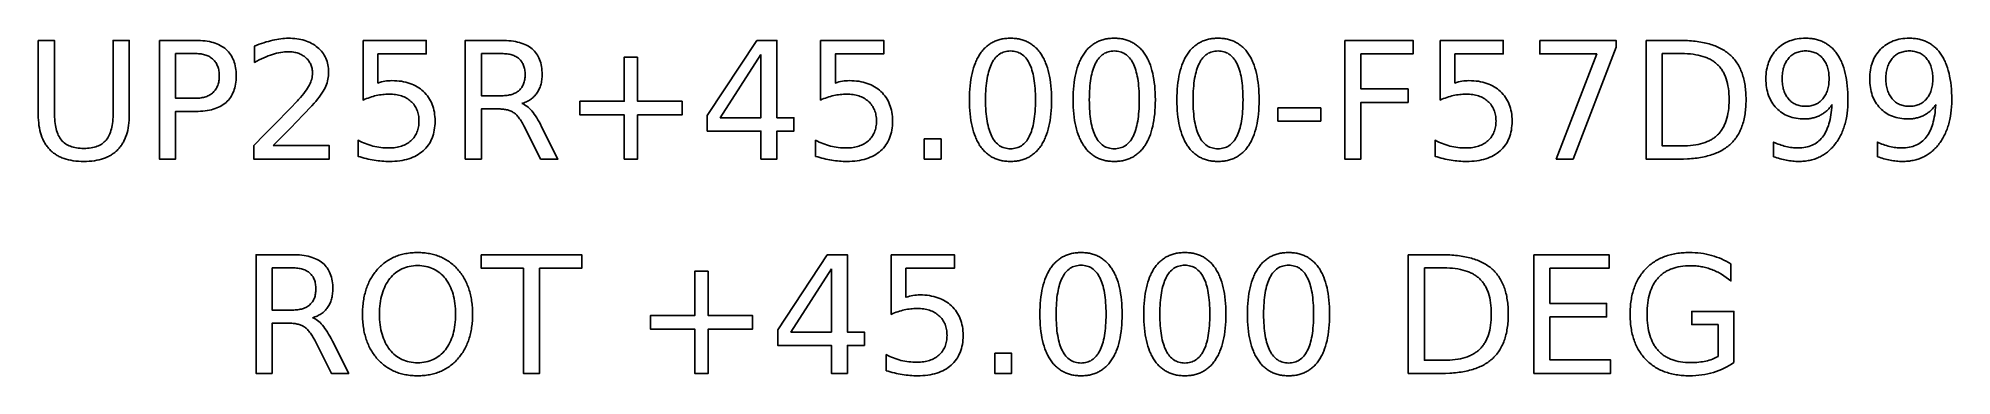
# Model space of a CAD drawing. Header units: millimetres. Extents: x 8.6 to 26.4, y 1.4 to 4.5.
import ezdxf

# ---------------------------------------------------------------- set-up
doc = ezdxf.new("R2010")
doc.units = ezdxf.units.MM

msp = doc.modelspace()

# ---------------------------------------------------------------- linework, layer by layer
at = {"layer": 'LASER_OUTLINE'}
for points in [[(8.580262, 4.479955), (8.730972, 4.479955), (8.730972, 3.806585), (8.731224, 3.784703), (8.731981, 3.7636), (8.733243, 3.743278), (8.735009, 3.723736), (8.73728, 3.704974), (8.740055, 3.686992), (8.743335, 3.669791), (8.74712, 3.653369), (8.751409, 3.637728), (8.756203, 3.622866), (8.761501, 3.608785), (8.767304, 3.595484), (8.773612, 3.582963), (8.780424, 3.571222), (8.78774, 3.560261), (8.795561, 3.550081), (8.803949, 3.540596), (8.812963, 3.531723), (8.822602, 3.523463), (8.832869, 3.515814), (8.843761, 3.508777), (8.855279, 3.502352), (8.867426, 3.496538), (8.880197, 3.491337), (8.893595, 3.486748), (8.90762, 3.48277), (8.92227, 3.479405), (8.937549, 3.476651), (8.953453, 3.47451), (8.969983, 3.47298), (8.98714, 3.472062), (9.004923, 3.471756), (9.022616, 3.472062), (9.039689, 3.47298), (9.056141, 3.47451), (9.071972, 3.476651), (9.087183, 3.479405), (9.101773, 3.48277), (9.115743, 3.486748), (9.129092, 3.491337), (9.14182, 3.496538), (9.153927, 3.502352), (9.165415, 3.508777), (9.176281, 3.515814), (9.186528, 3.523463), (9.196153, 3.531723), (9.205157, 3.540596), (9.213541, 3.550081), (9.221363, 3.560261), (9.22868, 3.571222), (9.235492, 3.582963), (9.2418, 3.595484), (9.247603, 3.608785), (9.252901, 3.622866), (9.257695, 3.637728), (9.261984, 3.653369), (9.265769, 3.669791), (9.269049, 3.686992), (9.271823, 3.704974), (9.274095, 3.723736), (9.275861, 3.743278), (9.277121, 3.7636), (9.277878, 3.784703), (9.278132, 3.806585), (9.278132, 4.479955), (9.428842, 4.479955), (9.428842, 3.788025), (9.428422, 3.761341), (9.427164, 3.735487), (9.42507, 3.710463), (9.422137, 3.686267), (9.418365, 3.662902), (9.413756, 3.640365), (9.408308, 3.618658), (9.402022, 3.597781), (9.394898, 3.577733), (9.386935, 3.558514), (9.382641, 3.549216), (9.378136, 3.540125), (9.37342, 3.531241), (9.368497, 3.522565), (9.363364, 3.514096), (9.358021, 3.505835), (9.352468, 3.49778), (9.346706, 3.489934), (9.340734, 3.482294), (9.334554, 3.474862), (9.328163, 3.467637), (9.321563, 3.46062), (9.314758, 3.453814), (9.307754, 3.447224), (9.30055, 3.440851), (9.293147, 3.434693), (9.285546, 3.428752), (9.277744, 3.423026), (9.269744, 3.417517), (9.261543, 3.412224), (9.253144, 3.407146), (9.244544, 3.402285), (9.235746, 3.39764), (9.226748, 3.393211), (9.208155, 3.385001), (9.188763, 3.377655), (9.168575, 3.371173), (9.147588, 3.365556), (9.125805, 3.360803), (9.103223, 3.356914), (9.079845, 3.353889), (9.055668, 3.351728), (9.030693, 3.350432), (9.004923, 3.35), (8.979062, 3.350432), (8.954004, 3.351728), (8.929749, 3.353889), (8.906298, 3.356914), (8.88365, 3.360803), (8.861804, 3.365556), (8.840764, 3.371173), (8.820526, 3.377655), (8.801091, 3.385001), (8.791675, 3.388998), (8.782459, 3.393211), (8.773445, 3.39764), (8.764632, 3.402285), (8.756019, 3.407146), (8.747606, 3.412224), (8.739396, 3.417517), (8.731385, 3.423026), (8.723576, 3.428752), (8.715967, 3.434693), (8.708559, 3.440851), (8.701352, 3.447224), (8.694346, 3.453814), (8.687541, 3.46062), (8.680941, 3.467637), (8.67455, 3.474862), (8.668369, 3.482294), (8.662396, 3.489934), (8.656635, 3.49778), (8.651083, 3.505835), (8.64574, 3.514096), (8.640606, 3.522565), (8.635682, 3.531241), (8.630968, 3.540125), (8.626463, 3.549216), (8.622167, 3.558514), (8.614206, 3.577733), (8.607082, 3.597781), (8.600796, 3.618658), (8.595348, 3.640365), (8.590738, 3.662902), (8.586967, 3.686267), (8.584034, 3.710463), (8.581938, 3.735487), (8.580681, 3.761341), (8.580262, 3.788025)], [(9.710217, 4.479955), (10.048758, 4.479955), (10.071696, 4.479626), (10.093923, 4.478638), (10.11544, 4.476992), (10.136247, 4.474688), (10.156343, 4.471726), (10.175728, 4.468105), (10.194403, 4.463826), (10.212366, 4.458889), (10.229621, 4.453293), (10.246165, 4.447039), (10.261997, 4.440127), (10.27712, 4.432556), (10.291532, 4.424327), (10.305233, 4.41544), (10.318224, 4.405895), (10.330504, 4.395691), (10.342056, 4.384852), (10.352864, 4.373401), (10.362925, 4.361338), (10.372242, 4.348663), (10.380813, 4.335377), (10.388639, 4.321478), (10.395719, 4.306968), (10.402054, 4.291846), (10.407644, 4.276111), (10.412489, 4.259765), (10.416588, 4.242807), (10.419942, 4.225237), (10.42255, 4.207055), (10.424413, 4.188261), (10.425531, 4.168856), (10.425904, 4.148838), (10.425531, 4.128642), (10.424413, 4.109072), (10.42255, 4.090129), (10.419942, 4.071812), (10.416588, 4.054122), (10.412489, 4.037058), (10.407644, 4.020621), (10.402054, 4.00481), (10.395719, 3.989625), (10.388639, 3.975067), (10.380813, 3.961135), (10.372242, 3.947829), (10.362925, 3.93515), (10.352864, 3.923098), (10.342056, 3.911671), (10.330504, 3.900872), (10.318224, 3.890713), (10.305233, 3.881209), (10.291532, 3.872361), (10.27712, 3.864168), (10.261997, 3.856631), (10.246165, 3.849749), (10.229621, 3.843523), (10.212366, 3.837952), (10.194403, 3.833036), (10.175728, 3.828776), (10.156343, 3.825171), (10.136247, 3.822222), (10.11544, 3.819928), (10.093923, 3.81829), (10.071696, 3.817306), (10.048758, 3.816979), (9.860185, 3.816979), (9.860185, 3.37153), (9.710217, 3.37153)], [(10.769642, 3.49774), (11.293043, 3.49774), (11.293043, 3.37153), (10.589236, 3.37153), (10.589236, 3.49774), (10.690111, 3.601214), (10.821981, 3.734942), (10.888822, 3.802757), (10.941975, 3.857347), (10.981439, 3.898714), (10.996037, 3.914438), (11.007214, 3.926856), (11.02454, 3.946698), (11.040508, 3.965763), (11.055118, 3.984051), (11.068371, 4.001561), (11.080267, 4.018295), (11.090806, 4.034251), (11.099988, 4.04943), (11.107812, 4.063832), (11.114511, 4.077816), (11.120317, 4.091742), (11.125229, 4.10561), (11.129249, 4.11942), (11.132376, 4.133172), (11.134609, 4.146866), (11.135948, 4.160502), (11.136395, 4.17408), (11.136153, 4.184996), (11.135426, 4.195656), (11.134215, 4.206062), (11.132521, 4.216212), (11.130341, 4.226107), (11.127676, 4.235747), (11.124529, 4.245131), (11.120897, 4.254261), (11.116779, 4.263135), (11.112179, 4.271754), (11.107094, 4.280118), (11.101525, 4.288226), (11.095471, 4.29608), (11.088933, 4.303678), (11.08191, 4.311021), (11.074403, 4.318108), (11.066508, 4.324851), (11.058319, 4.331159), (11.049838, 4.337031), (11.041063, 4.342469), (11.031997, 4.347472), (11.022637, 4.352039), (11.012985, 4.356172), (11.003039, 4.359869), (10.9928, 4.363132), (10.982268, 4.365959), (10.971444, 4.368352), (10.960327, 4.370309), (10.948916, 4.371832), (10.937213, 4.37292), (10.925217, 4.373572), (10.912928, 4.37379), (10.895174, 4.373407), (10.877175, 4.372258), (10.858935, 4.370344), (10.84045, 4.367665), (10.821721, 4.364219), (10.802748, 4.360008), (10.783534, 4.355032), (10.764074, 4.34929), (10.744325, 4.342771), (10.724239, 4.335462), (10.703817, 4.327365), (10.683058, 4.31848), (10.661963, 4.308805), (10.640532, 4.298342), (10.618764, 4.287089), (10.59666, 4.275048), (10.59666, 4.426501), (10.619118, 4.435317), (10.641205, 4.443577), (10.66292, 4.451279), (10.684265, 4.458425), (10.705238, 4.465014), (10.72584, 4.471046), (10.746071, 4.476521), (10.76593, 4.48144), (10.785395, 4.48579), (10.804443, 4.48956), (10.823073, 4.49275), (10.841285, 4.49536), (10.859079, 4.49739), (10.876456, 4.49884), (10.893417, 4.49971), (10.909959, 4.5), (10.931216, 4.499664), (10.951928, 4.498654), (10.972095, 4.496972), (10.991717, 4.494617), (11.010794, 4.49159), (11.029325, 4.487889), (11.047311, 4.483516), (11.064751, 4.47847), (11.081648, 4.472751), (11.097998, 4.466359), (11.113804, 4.459295), (11.129064, 4.451557), (11.143778, 4.443147), (11.157948, 4.434064), (11.171572, 4.424309), (11.184652, 4.41388), (11.197057, 4.402889), (11.208664, 4.391445), (11.21947, 4.379549), (11.229475, 4.367201), (11.238679, 4.3544), (11.247084, 4.341147), (11.254688, 4.327441), (11.261491, 4.313283), (11.267495, 4.298672), (11.272697, 4.283609), (11.2771, 4.268094), (11.280702, 4.252126), (11.283503, 4.235706), (11.285504, 4.218834), (11.286705, 4.201509), (11.287105, 4.183731), (11.286705, 4.166766), (11.285504, 4.150021), (11.283503, 4.133497), (11.280702, 4.117193), (11.2771, 4.101109), (11.272697, 4.085246), (11.267495, 4.069603), (11.261491, 4.05418), (11.254433, 4.038526), (11.246063, 4.022187), (11.236383, 4.005163), (11.225392, 3.987456), (11.21309, 3.969063), (11.199477, 3.949987), (11.184553, 3.930226), (11.168319, 3.909781), (11.153981, 3.893935), (11.129528, 3.867927), (11.050275, 3.785426), (10.930375, 3.662092)], [(11.609313, 4.479955), (12.198048, 4.479955), (12.198048, 4.353744), (11.746659, 4.353744), (11.746659, 4.082021), (11.762993, 4.087241), (11.779326, 4.091765), (11.795659, 4.095593), (11.811992, 4.098725), (11.828325, 4.101161), (11.844658, 4.102901), (11.860992, 4.103945), (11.877325, 4.104293), (11.900223, 4.103896), (11.922519, 4.102704), (11.944212, 4.100717), (11.965301, 4.097936), (11.985786, 4.09436), (12.005669, 4.08999), (12.024949, 4.084825), (12.043624, 4.078865), (12.061699, 4.072111), (12.079169, 4.064562), (12.096035, 4.056219), (12.112299, 4.047081), (12.127959, 4.037148), (12.143016, 4.026421), (12.15747, 4.014899), (12.171321, 4.002582), (12.184446, 3.989587), (12.196725, 3.976029), (12.208157, 3.961909), (12.218742, 3.947226), (12.22848, 3.93198), (12.237372, 3.916172), (12.245417, 3.899801), (12.252614, 3.882868), (12.258966, 3.865372), (12.264471, 3.847313), (12.269127, 3.828692), (12.272939, 3.809508), (12.275903, 3.789762), (12.27802, 3.769453), (12.27929, 3.748581), (12.279713, 3.727147), (12.279278, 3.705093), (12.277973, 3.683663), (12.275798, 3.662857), (12.272753, 3.642674), (12.268838, 3.623114), (12.264053, 3.604178), (12.258398, 3.585866), (12.251873, 3.568177), (12.244478, 3.551112), (12.236211, 3.53467), (12.227077, 3.518851), (12.217072, 3.503657), (12.206197, 3.489085), (12.194451, 3.475137), (12.181836, 3.461813), (12.168351, 3.449112), (12.154074, 3.43711), (12.139084, 3.425883), (12.12338, 3.41543), (12.106963, 3.405751), (12.089832, 3.396846), (12.071988, 3.388716), (12.053431, 3.38136), (12.03416, 3.374778), (12.014175, 3.368971), (11.993478, 3.363938), (11.972067, 3.359679), (11.949942, 3.356195), (11.927104, 3.353484), (11.903552, 3.351549), (11.879288, 3.350387), (11.85431, 3.35), (11.836822, 3.350186), (11.819254, 3.350742), (11.801604, 3.35167), (11.783873, 3.35297), (11.766061, 3.35464), (11.748168, 3.356682), (11.730193, 3.359095), (11.712136, 3.361879), (11.693966, 3.365034), (11.675643, 3.36856), (11.65717, 3.372458), (11.638546, 3.376727), (11.619771, 3.381367), (11.600845, 3.386378), (11.581768, 3.391761), (11.562541, 3.397515), (11.562541, 3.548225), (11.579315, 3.53942), (11.596228, 3.531196), (11.61328, 3.523551), (11.630472, 3.516486), (11.647803, 3.510002), (11.665272, 3.504097), (11.682882, 3.498773), (11.70063, 3.494028), (11.718576, 3.489852), (11.736776, 3.486233), (11.755232, 3.483171), (11.773943, 3.480665), (11.79291, 3.478716), (11.812131, 3.477324), (11.831608, 3.476489), (11.85134, 3.47621), (11.867186, 3.476474), (11.882614, 3.477266), (11.897625, 3.478586), (11.912218, 3.480433), (11.926393, 3.482808), (11.940151, 3.485711), (11.953492, 3.489142), (11.966414, 3.4931), (11.978919, 3.497587), (11.991007, 3.502601), (12.002676, 3.508143), (12.013929, 3.514213), (12.024763, 3.52081), (12.03518, 3.527936), (12.045179, 3.535589), (12.054762, 3.54377), (12.063842, 3.552404), (12.072336, 3.561414), (12.080244, 3.570802), (12.087567, 3.580566), (12.094304, 3.590708), (12.100455, 3.601226), (12.10602, 3.612122), (12.111, 3.623394), (12.115393, 3.635044), (12.119201, 3.64707), (12.122423, 3.659474), (12.125059, 3.672254), (12.127109, 3.685412), (12.128574, 3.698946), (12.129453, 3.712858), (12.129746, 3.727147), (12.129453, 3.741435), (12.128574, 3.755347), (12.127109, 3.768881), (12.125059, 3.782039), (12.122423, 3.794819), (12.119201, 3.807223), (12.115393, 3.819249), (12.111, 3.830899), (12.10602, 3.842171), (12.100455, 3.853067), (12.094304, 3.863586), (12.087567, 3.873727), (12.080244, 3.883491), (12.072336, 3.892879), (12.063842, 3.901889), (12.054762, 3.910523), (12.045179, 3.918704), (12.03518, 3.926357), (12.024763, 3.933483), (12.013929, 3.94008), (12.002676, 3.94615), (11.991007, 3.951692), (11.978919, 3.956706), (11.966414, 3.961193), (11.953492, 3.965151), (11.940151, 3.968582), (11.926393, 3.971485), (11.912218, 3.97386), (11.897625, 3.975707), (11.882614, 3.977027), (11.867186, 3.977819), (11.85134, 3.978083), (11.836312, 3.977874), (11.821296, 3.977247), (11.806291, 3.976203), (11.791297, 3.974742), (11.776316, 3.972863), (11.761346, 3.970566), (11.746386, 3.967851), (11.73144, 3.964719), (11.716458, 3.961146), (11.701396, 3.957109), (11.68625, 3.952609), (11.671026, 3.947644), (11.65572, 3.942215), (11.640332, 3.936322), (11.624863, 3.929965), (11.609313, 3.923144)], [(13.08746, 3.89122), (13.099484, 3.886557), (13.111426, 3.880734), (13.123287, 3.87375), (13.135068, 3.865607), (13.146766, 3.856303), (13.158383, 3.84584), (13.16992, 3.834217), (13.181376, 3.821433), (13.192796, 3.807443), (13.204228, 3.792201), (13.215672, 3.775705), (13.227127, 3.757957), (13.238594, 3.738956), (13.250072, 3.718702), (13.261562, 3.697195), (13.273064, 3.674435), (13.425259, 3.37153), (13.264155, 3.37153), (13.122354, 3.655875), (13.108671, 3.682544), (13.095092, 3.706869), (13.088342, 3.718153), (13.081619, 3.728852), (13.074922, 3.738964), (13.06825, 3.748491), (13.061605, 3.757432), (13.054984, 3.765787), (13.048392, 3.773556), (13.041825, 3.78074), (13.035284, 3.787337), (13.028769, 3.793349), (13.022279, 3.798775), (13.015816, 3.803615), (13.009221, 3.80802), (13.002332, 3.812141), (12.99515, 3.815978), (12.987675, 3.819531), (12.979907, 3.822799), (12.971847, 3.825783), (12.963493, 3.828483), (12.954846, 3.830899), (12.945906, 3.833031), (12.936675, 3.834878), (12.927149, 3.836441), (12.917331, 3.83772), (12.90722, 3.838715), (12.896816, 3.839425), (12.886119, 3.839851), (12.875129, 3.839994), (12.711797, 3.839994), (12.711797, 3.37153), (12.561831, 3.37153), (12.561831, 4.479955), (12.900372, 4.479955), (12.923752, 4.479645), (12.946378, 4.478714), (12.96825, 4.477162), (12.989369, 4.47499), (13.009733, 4.472197), (13.029343, 4.468784), (13.048199, 4.46475), (13.066301, 4.460095), (13.083649, 4.45482), (13.100244, 4.448924), (13.116084, 4.442408), (13.13117, 4.435271), (13.145502, 4.427513), (13.15908, 4.419135), (13.171904, 4.410136), (13.183974, 4.400516), (13.195301, 4.390271), (13.205898, 4.379392), (13.215764, 4.367882), (13.224899, 4.35574), (13.233304, 4.342965), (13.240977, 4.329558), (13.24792, 4.315519), (13.254131, 4.300847), (13.259612, 4.285544), (13.264364, 4.269608), (13.268383, 4.25304), (13.271672, 4.23584), (13.27423, 4.218007), (13.276057, 4.199543), (13.277152, 4.180446), (13.277518, 4.160717), (13.277328, 4.147771), (13.276758, 4.135103), (13.275809, 4.122714), (13.274479, 4.110604), (13.272769, 4.098771), (13.270679, 4.087218), (13.268211, 4.075942), (13.26536, 4.064945), (13.262132, 4.054227), (13.258523, 4.043786), (13.254534, 4.033625), (13.250165, 4.023741), (13.245416, 4.014136), (13.240286, 4.00481), (13.234779, 3.995761), (13.22889, 3.986992), (13.222639, 3.978526), (13.216043, 3.970392), (13.209102, 3.962588), (13.201815, 3.955114), (13.194184, 3.947971), (13.186207, 3.941159), (13.177885, 3.934677), (13.169218, 3.928526), (13.160207, 3.922706), (13.150849, 3.917216), (13.141147, 3.912057), (13.1311, 3.907228), (13.120708, 3.90273), (13.10997, 3.898563), (13.098888, 3.894726)], [(15.278325, 4.479955), (15.466899, 4.479955), (15.466899, 3.757586), (15.625032, 3.757586), (15.625032, 3.63286), (15.466899, 3.63286), (15.466899, 3.37153), (15.317673, 3.37153), (15.317673, 3.63286), (14.817286, 3.63286), (14.817286, 3.777631)], [(15.874484, 4.479955), (16.463218, 4.479955), (16.463218, 4.353744), (16.011831, 4.353744), (16.011831, 4.082021), (16.028164, 4.087241), (16.044497, 4.091765), (16.06083, 4.095593), (16.077163, 4.098725), (16.093495, 4.101161), (16.109828, 4.102901), (16.126162, 4.103945), (16.142496, 4.104293), (16.165395, 4.103896), (16.18769, 4.102704), (16.209383, 4.100717), (16.230472, 4.097936), (16.250958, 4.09436), (16.27084, 4.08999), (16.290119, 4.084825), (16.308796, 4.078865), (16.32687, 4.072111), (16.34434, 4.064562), (16.361206, 4.056219), (16.37747, 4.047081), (16.39313, 4.037148), (16.408186, 4.026421), (16.42264, 4.014899), (16.436492, 4.002582), (16.449617, 3.989587), (16.461896, 3.976029), (16.473327, 3.961909), (16.483913, 3.947226), (16.493651, 3.93198), (16.502544, 3.916172), (16.510587, 3.899801), (16.517786, 3.882868), (16.524137, 3.865372), (16.529642, 3.847313), (16.534298, 3.828692), (16.53811, 3.809508), (16.541073, 3.789762), (16.543191, 3.769453), (16.54446, 3.748581), (16.544884, 3.727147), (16.544449, 3.705093), (16.543143, 3.683663), (16.540969, 3.662857), (16.537924, 3.642674), (16.534008, 3.623114), (16.529224, 3.604178), (16.523568, 3.585866), (16.517043, 3.568177), (16.509649, 3.551112), (16.501383, 3.53467), (16.492248, 3.518851), (16.482243, 3.503657), (16.471367, 3.489085), (16.459623, 3.475137), (16.447007, 3.461813), (16.433522, 3.449112), (16.419245, 3.43711), (16.404255, 3.425883), (16.388551, 3.41543), (16.372134, 3.405751), (16.355003, 3.396846), (16.337159, 3.388716), (16.318601, 3.38136), (16.29933, 3.374778), (16.279346, 3.368971), (16.258648, 3.363938), (16.237237, 3.359679), (16.215113, 3.356195), (16.192274, 3.353484), (16.168723, 3.351549), (16.144458, 3.350387), (16.119481, 3.35), (16.101993, 3.350186), (16.084425, 3.350742), (16.066775, 3.35167), (16.049043, 3.35297), (16.031232, 3.35464), (16.013338, 3.356682), (15.995363, 3.359095), (15.977308, 3.361879), (15.959136, 3.365034), (15.940814, 3.36856), (15.922341, 3.372458), (15.903717, 3.376727), (15.884942, 3.381367), (15.866015, 3.386378), (15.846939, 3.391761), (15.827711, 3.397515), (15.827711, 3.548225), (15.844486, 3.53942), (15.861398, 3.531196), (15.87845, 3.523551), (15.895643, 3.516486), (15.912973, 3.510002), (15.930444, 3.504097), (15.948053, 3.498773), (15.965801, 3.494028), (15.983747, 3.489852), (16.001947, 3.486233), (16.020402, 3.483171), (16.039113, 3.480665), (16.058081, 3.478716), (16.077302, 3.477324), (16.096778, 3.476489), (16.116511, 3.47621), (16.132357, 3.476474), (16.147785, 3.477266), (16.162796, 3.478586), (16.177388, 3.480433), (16.191565, 3.482808), (16.205323, 3.485711), (16.218663, 3.489142), (16.231585, 3.4931), (16.24409, 3.497587), (16.256177, 3.502601), (16.267848, 3.508143), (16.2791, 3.514213), (16.289935, 3.52081), (16.300352, 3.527936), (16.310351, 3.535589), (16.319933, 3.54377), (16.329013, 3.552404), (16.337506, 3.561414), (16.345416, 3.570802), (16.352737, 3.580566), (16.359475, 3.590708), (16.365626, 3.601226), (16.371191, 3.612122), (16.376171, 3.623394), (16.380564, 3.635044), (16.384372, 3.64707), (16.387594, 3.659474), (16.39023, 3.672254), (16.39228, 3.685412), (16.393745, 3.698946), (16.394624, 3.712858), (16.394917, 3.727147), (16.394624, 3.741435), (16.393745, 3.755347), (16.39228, 3.768881), (16.39023, 3.782039), (16.387594, 3.794819), (16.384372, 3.807223), (16.380564, 3.819249), (16.376171, 3.830899), (16.371191, 3.842171), (16.365626, 3.853067), (16.359475, 3.863586), (16.352737, 3.873727), (16.345416, 3.883491), (16.337506, 3.892879), (16.329013, 3.901889), (16.319933, 3.910523), (16.310351, 3.918704), (16.300352, 3.926357), (16.289935, 3.933483), (16.2791, 3.94008), (16.267848, 3.94615), (16.256177, 3.951692), (16.24409, 3.956706), (16.231585, 3.961193), (16.218663, 3.965151), (16.205323, 3.968582), (16.191565, 3.971485), (16.177388, 3.97386), (16.162796, 3.975707), (16.147785, 3.977027), (16.132357, 3.977819), (16.116511, 3.978083), (16.101482, 3.977874), (16.086467, 3.977247), (16.071462, 3.976203), (16.056468, 3.974742), (16.041487, 3.972863), (16.026516, 3.970566), (16.011558, 3.967851), (15.996611, 3.964719), (15.98163, 3.961146), (15.966567, 3.957109), (15.951422, 3.952609), (15.936197, 3.947644), (15.920891, 3.942215), (15.905503, 3.936322), (15.890034, 3.929965), (15.874484, 3.923144)], [(17.644399, 4.5), (17.65596, 4.499856), (17.66735, 4.499424), (17.678567, 4.498705), (17.689611, 4.497697), (17.700485, 4.496402), (17.711187, 4.494819), (17.721716, 4.492948), (17.732075, 4.490789), (17.742261, 4.488343), (17.752274, 4.485608), (17.762117, 4.482586), (17.771788, 4.479276), (17.781287, 4.475678), (17.790613, 4.471793), (17.799768, 4.467619), (17.808751, 4.463158), (17.817563, 4.458408), (17.826203, 4.453371), (17.834671, 4.448047), (17.842967, 4.442434), (17.851091, 4.436533), (17.859043, 4.430345), (17.866824, 4.423869), (17.874433, 4.417105), (17.881869, 4.410053), (17.889133, 4.402713), (17.896228, 4.395086), (17.903149, 4.38717), (17.909899, 4.378967), (17.916476, 4.370476), (17.922882, 4.361697), (17.929116, 4.352631), (17.935167, 4.34329), (17.941028, 4.333689), (17.946696, 4.323828), (17.952171, 4.313706), (17.957455, 4.303324), (17.962547, 4.292682), (17.967446, 4.28178), (17.972152, 4.270617), (17.980991, 4.247511), (17.98906, 4.223364), (17.996361, 4.198175), (18.002893, 4.171946), (18.008657, 4.144675), (18.013652, 4.116363), (18.017879, 4.08701), (18.021338, 4.056616), (18.024028, 4.025181), (18.025948, 3.992705), (18.027102, 3.959187), (18.027486, 3.924629), (18.027102, 3.89016), (18.025948, 3.856727), (18.024028, 3.824329), (18.021338, 3.792966), (18.017879, 3.762639), (18.013652, 3.733347), (18.008657, 3.70509), (18.002893, 3.677869), (17.996361, 3.651683), (17.98906, 3.626532), (17.980991, 3.602417), (17.972152, 3.579336), (17.967446, 3.568185), (17.962547, 3.557292), (17.957455, 3.546658), (17.952171, 3.536282), (17.946696, 3.526166), (17.941028, 3.516308), (17.935167, 3.506709), (17.929116, 3.497369), (17.922882, 3.488303), (17.916476, 3.479524), (17.909899, 3.471033), (17.903149, 3.46283), (17.896228, 3.454914), (17.889133, 3.447287), (17.881869, 3.439947), (17.874433, 3.432895), (17.866824, 3.426131), (17.859043, 3.419655), (17.851091, 3.413467), (17.842967, 3.407566), (17.834671, 3.401953), (17.826203, 3.396629), (17.817563, 3.391592), (17.808751, 3.386842), (17.799768, 3.382381), (17.790613, 3.378207), (17.781287, 3.374322), (17.771788, 3.370724), (17.762117, 3.367414), (17.752274, 3.364392), (17.742261, 3.361657), (17.732075, 3.359211), (17.721716, 3.357052), (17.711187, 3.355181), (17.700485, 3.353598), (17.689611, 3.352303), (17.678567, 3.351295), (17.66735, 3.350576), (17.65596, 3.350144), (17.644399, 3.35), (17.632838, 3.350144), (17.621451, 3.350576), (17.610233, 3.351295), (17.599187, 3.352303), (17.588315, 3.353598), (17.577613, 3.355181), (17.567084, 3.357052), (17.556725, 3.359211), (17.54654, 3.361657), (17.536524, 3.364392), (17.526682, 3.367414), (17.517012, 3.370724), (17.507513, 3.374322), (17.498187, 3.378207), (17.48903, 3.382381), (17.480048, 3.386842), (17.471236, 3.391592), (17.462597, 3.396629), (17.454129, 3.401953), (17.445833, 3.407566), (17.437708, 3.413467), (17.429756, 3.419655), (17.421976, 3.426131), (17.414368, 3.432895), (17.406931, 3.439947), (17.399666, 3.447287), (17.392572, 3.454914), (17.385651, 3.46283), (17.378902, 3.471033), (17.372324, 3.479524), (17.365918, 3.488303), (17.359684, 3.497369), (17.353631, 3.506709), (17.347772, 3.516308), (17.342104, 3.526166), (17.336628, 3.536282), (17.331345, 3.546658), (17.326253, 3.557292), (17.321354, 3.568185), (17.316647, 3.579336), (17.307809, 3.602417), (17.29974, 3.626532), (17.292439, 3.651683), (17.285907, 3.677869), (17.280143, 3.70509), (17.275148, 3.733347), (17.270921, 3.762639), (17.267462, 3.792966), (17.264772, 3.824329), (17.26285, 3.856727), (17.261699, 3.89016), (17.261313, 3.924629), (17.261699, 3.959187), (17.26285, 3.992705), (17.264772, 4.025181), (17.267462, 4.056616), (17.270921, 4.08701), (17.275148, 4.116363), (17.280143, 4.144675), (17.285907, 4.171946), (17.292439, 4.198175), (17.29974, 4.223364), (17.307809, 4.247511), (17.316647, 4.270617), (17.321354, 4.28178), (17.326253, 4.292682), (17.331345, 4.303324), (17.336628, 4.313706), (17.342104, 4.323828), (17.347772, 4.333689), (17.353631, 4.34329), (17.359684, 4.352631), (17.365918, 4.361697), (17.372324, 4.370476), (17.378902, 4.378967), (17.385651, 4.38717), (17.392572, 4.395086), (17.399666, 4.402713), (17.406931, 4.410053), (17.414368, 4.417105), (17.421976, 4.423869), (17.429756, 4.430345), (17.437708, 4.436533), (17.445833, 4.442434), (17.454129, 4.448047), (17.462597, 4.453371), (17.471236, 4.458408), (17.480048, 4.463158), (17.48903, 4.467619), (17.498187, 4.471793), (17.507513, 4.475678), (17.517012, 4.479276), (17.526682, 4.482586), (17.536524, 4.485608), (17.54654, 4.488343), (17.556725, 4.490789), (17.567084, 4.492948), (17.577613, 4.494819), (17.588315, 4.496402), (17.599187, 4.497697), (17.610233, 4.498705), (17.621451, 4.499424), (17.632838, 4.499856)], [(18.611766, 4.5), (18.623327, 4.499856), (18.634715, 4.499424), (18.645933, 4.498705), (18.656977, 4.497697), (18.667851, 4.496402), (18.678553, 4.494819), (18.689083, 4.492948), (18.699441, 4.490789), (18.709626, 4.488343), (18.719641, 4.485608), (18.729483, 4.482586), (18.739154, 4.479276), (18.748652, 4.475678), (18.75798, 4.471793), (18.767135, 4.467619), (18.776117, 4.463158), (18.78493, 4.458408), (18.793568, 4.453371), (18.802036, 4.448047), (18.810333, 4.442434), (18.818456, 4.436533), (18.82641, 4.430345), (18.83419, 4.423869), (18.841799, 4.417105), (18.849235, 4.410053), (18.856501, 4.402713), (18.863594, 4.395086), (18.870514, 4.38717), (18.877265, 4.378967), (18.883842, 4.370476), (18.890248, 4.361697), (18.896482, 4.352631), (18.902534, 4.34329), (18.908394, 4.333689), (18.914062, 4.323828), (18.919538, 4.313706), (18.924821, 4.303324), (18.929913, 4.292682), (18.934812, 4.28178), (18.939518, 4.270617), (18.948357, 4.247511), (18.956426, 4.223364), (18.963726, 4.198175), (18.97026, 4.171946), (18.976022, 4.144675), (18.981019, 4.116363), (18.985246, 4.08701), (18.988703, 4.056616), (18.991394, 4.025181), (18.993315, 3.992705), (18.994467, 3.959187), (18.994852, 3.924629), (18.994467, 3.89016), (18.993315, 3.856727), (18.991394, 3.824329), (18.988703, 3.792966), (18.985246, 3.762639), (18.981019, 3.733347), (18.976022, 3.70509), (18.97026, 3.677869), (18.963726, 3.651683), (18.956426, 3.626532), (18.948357, 3.602417), (18.939518, 3.579336), (18.934812, 3.568185), (18.929913, 3.557292), (18.924821, 3.546658), (18.919538, 3.536282), (18.914062, 3.526166), (18.908394, 3.516308), (18.902534, 3.506709), (18.896482, 3.497369), (18.890248, 3.488303), (18.883842, 3.479524), (18.877265, 3.471033), (18.870514, 3.46283), (18.863594, 3.454914), (18.856501, 3.447287), (18.849235, 3.439947), (18.841799, 3.432895), (18.83419, 3.426131), (18.82641, 3.419655), (18.818456, 3.413467), (18.810333, 3.407566), (18.802036, 3.401953), (18.793568, 3.396629), (18.78493, 3.391592), (18.776117, 3.386842), (18.767135, 3.382381), (18.75798, 3.378207), (18.748652, 3.374322), (18.739154, 3.370724), (18.729483, 3.367414), (18.719641, 3.364392), (18.709626, 3.361657), (18.699441, 3.359211), (18.689083, 3.357052), (18.678553, 3.355181), (18.667851, 3.353598), (18.656977, 3.352303), (18.645933, 3.351295), (18.634715, 3.350576), (18.623327, 3.350144), (18.611766, 3.35), (18.600205, 3.350144), (18.588817, 3.350576), (18.577599, 3.351295), (18.566554, 3.352303), (18.555681, 3.353598), (18.544978, 3.355181), (18.53445, 3.357052), (18.524092, 3.359211), (18.513905, 3.361657), (18.503891, 3.364392), (18.494048, 3.367414), (18.484378, 3.370724), (18.47488, 3.374322), (18.465553, 3.378207), (18.456397, 3.382381), (18.447414, 3.386842), (18.438603, 3.391592), (18.429963, 3.396629), (18.421495, 3.401953), (18.413199, 3.407566), (18.405075, 3.413467), (18.397123, 3.419655), (18.389342, 3.426131), (18.381734, 3.432895), (18.374296, 3.439947), (18.367032, 3.447287), (18.359938, 3.454914), (18.353017, 3.46283), (18.346268, 3.471033), (18.339689, 3.479524), (18.333284, 3.488303), (18.32705, 3.497369), (18.320998, 3.506709), (18.315137, 3.516308), (18.309469, 3.526166), (18.303995, 3.536282), (18.29871, 3.546658), (18.293619, 3.557292), (18.288721, 3.568185), (18.284013, 3.579336), (18.275174, 3.602417), (18.267105, 3.626532), (18.259805, 3.651683), (18.253273, 3.677869), (18.247509, 3.70509), (18.242514, 3.733347), (18.238287, 3.762639), (18.234828, 3.792966), (18.232139, 3.824329), (18.230217, 3.856727), (18.229064, 3.89016), (18.228679, 3.924629), (18.229064, 3.959187), (18.230217, 3.992705), (18.232139, 4.025181), (18.234828, 4.056616), (18.238287, 4.08701), (18.242514, 4.116363), (18.247509, 4.144675), (18.253273, 4.171946), (18.259805, 4.198175), (18.267105, 4.223364), (18.275174, 4.247511), (18.284013, 4.270617), (18.288721, 4.28178), (18.293619, 4.292682), (18.29871, 4.303324), (18.303995, 4.313706), (18.309469, 4.323828), (18.315137, 4.333689), (18.320998, 4.34329), (18.32705, 4.352631), (18.333284, 4.361697), (18.339689, 4.370476), (18.346268, 4.378967), (18.353017, 4.38717), (18.359938, 4.395086), (18.367032, 4.402713), (18.374296, 4.410053), (18.381734, 4.417105), (18.389342, 4.423869), (18.397123, 4.430345), (18.405075, 4.436533), (18.413199, 4.442434), (18.421495, 4.448047), (18.429963, 4.453371), (18.438603, 4.458408), (18.447414, 4.463158), (18.456397, 4.467619), (18.465553, 4.471793), (18.47488, 4.475678), (18.484378, 4.479276), (18.494048, 4.482586), (18.503891, 4.485608), (18.513905, 4.488343), (18.524092, 4.490789), (18.53445, 4.492948), (18.544978, 4.494819), (18.555681, 4.496402), (18.566554, 4.497697), (18.577599, 4.498705), (18.588817, 4.499424), (18.600205, 4.499856)], [(19.579132, 4.5), (19.590693, 4.499856), (19.602082, 4.499424), (19.613298, 4.498705), (19.624344, 4.497697), (19.635218, 4.496402), (19.645919, 4.494819), (19.656448, 4.492948), (19.666806, 4.490789), (19.676993, 4.488343), (19.687007, 4.485608), (19.696849, 4.482586), (19.706519, 4.479276), (19.716019, 4.475678), (19.725346, 4.471793), (19.734501, 4.467619), (19.743483, 4.463158), (19.752296, 4.458408), (19.760935, 4.453371), (19.769402, 4.448047), (19.777698, 4.442434), (19.785823, 4.436533), (19.793776, 4.430345), (19.801555, 4.423869), (19.809165, 4.417105), (19.816602, 4.410053), (19.823867, 4.402713), (19.830959, 4.395086), (19.837881, 4.38717), (19.844631, 4.378967), (19.851208, 4.370476), (19.857613, 4.361697), (19.863847, 4.352631), (19.8699, 4.34329), (19.87576, 4.333689), (19.881428, 4.323828), (19.886904, 4.313706), (19.892187, 4.303324), (19.897278, 4.292682), (19.902178, 4.28178), (19.906885, 4.270617), (19.915723, 4.247511), (19.923792, 4.223364), (19.931092, 4.198175), (19.937626, 4.171946), (19.943389, 4.144675), (19.948385, 4.116363), (19.952612, 4.08701), (19.956069, 4.056616), (19.958759, 4.025181), (19.960681, 3.992705), (19.961834, 3.959187), (19.962218, 3.924629), (19.961834, 3.89016), (19.960681, 3.856727), (19.958759, 3.824329), (19.956069, 3.792966), (19.952612, 3.762639), (19.948385, 3.733347), (19.943389, 3.70509), (19.937626, 3.677869), (19.931092, 3.651683), (19.923792, 3.626532), (19.915723, 3.602417), (19.906885, 3.579336), (19.902178, 3.568185), (19.897278, 3.557292), (19.892187, 3.546658), (19.886904, 3.536282), (19.881428, 3.526166), (19.87576, 3.516308), (19.8699, 3.506709), (19.863847, 3.497369), (19.857613, 3.488303), (19.851208, 3.479524), (19.844631, 3.471033), (19.837881, 3.46283), (19.830959, 3.454914), (19.823867, 3.447287), (19.816602, 3.439947), (19.809165, 3.432895), (19.801555, 3.426131), (19.793776, 3.419655), (19.785823, 3.413467), (19.777698, 3.407566), (19.769402, 3.401953), (19.760935, 3.396629), (19.752296, 3.391592), (19.743483, 3.386842), (19.734501, 3.382381), (19.725346, 3.378207), (19.716019, 3.374322), (19.706519, 3.370724), (19.696849, 3.367414), (19.687007, 3.364392), (19.676993, 3.361657), (19.666806, 3.359211), (19.656448, 3.357052), (19.645919, 3.355181), (19.635218, 3.353598), (19.624344, 3.352303), (19.613298, 3.351295), (19.602082, 3.350576), (19.590693, 3.350144), (19.579132, 3.35), (19.567571, 3.350144), (19.556182, 3.350576), (19.544965, 3.351295), (19.53392, 3.352303), (19.523046, 3.353598), (19.512345, 3.355181), (19.501815, 3.357052), (19.491458, 3.359211), (19.481271, 3.361657), (19.471257, 3.364392), (19.461415, 3.367414), (19.451743, 3.370724), (19.442245, 3.374322), (19.432918, 3.378207), (19.423763, 3.382381), (19.41478, 3.386842), (19.405969, 3.391592), (19.397329, 3.396629), (19.38886, 3.401953), (19.380564, 3.407566), (19.372441, 3.413467), (19.364489, 3.419655), (19.356707, 3.426131), (19.3491, 3.432895), (19.341662, 3.439947), (19.334398, 3.447287), (19.327305, 3.454914), (19.320383, 3.46283), (19.313634, 3.471033), (19.307056, 3.479524), (19.300649, 3.488303), (19.294415, 3.497369), (19.288364, 3.506709), (19.282504, 3.516308), (19.276837, 3.526166), (19.271361, 3.536282), (19.266077, 3.546658), (19.260986, 3.557292), (19.256087, 3.568185), (19.251379, 3.579336), (19.242542, 3.602417), (19.234472, 3.626532), (19.22717, 3.651683), (19.220638, 3.677869), (19.214875, 3.70509), (19.209879, 3.733347), (19.205652, 3.762639), (19.202193, 3.792966), (19.199505, 3.824329), (19.197583, 3.856727), (19.19643, 3.89016), (19.196046, 3.924629), (19.19643, 3.959187), (19.197583, 3.992705), (19.199505, 4.025181), (19.202193, 4.056616), (19.205652, 4.08701), (19.209879, 4.116363), (19.214875, 4.144675), (19.220638, 4.171946), (19.22717, 4.198175), (19.234472, 4.223364), (19.242542, 4.247511), (19.251379, 4.270617), (19.256087, 4.28178), (19.260986, 4.292682), (19.266077, 4.303324), (19.271361, 4.313706), (19.276837, 4.323828), (19.282504, 4.333689), (19.288364, 4.34329), (19.294415, 4.352631), (19.300649, 4.361697), (19.307056, 4.370476), (19.313634, 4.378967), (19.320383, 4.38717), (19.327305, 4.395086), (19.334398, 4.402713), (19.341662, 4.410053), (19.3491, 4.417105), (19.356707, 4.423869), (19.364489, 4.430345), (19.372441, 4.436533), (19.380564, 4.442434), (19.38886, 4.448047), (19.397329, 4.453371), (19.405969, 4.458408), (19.41478, 4.463158), (19.423763, 4.467619), (19.432918, 4.471793), (19.442245, 4.475678), (19.451743, 4.479276), (19.461415, 4.482586), (19.471257, 4.485608), (19.481271, 4.488343), (19.491458, 4.490789), (19.501815, 4.492948), (19.512345, 4.494819), (19.523046, 4.496402), (19.53392, 4.497697), (19.544965, 4.498705), (19.556182, 4.499424), (19.567571, 4.499856)], [(20.761056, 4.479955), (21.398048, 4.479955), (21.398048, 4.353744), (20.911023, 4.353744), (20.911023, 4.027082), (21.350532, 4.027082), (21.350532, 3.900872), (20.911023, 3.900872), (20.911023, 3.37153), (20.761056, 3.37153)], [(21.650469, 4.479955), (22.239203, 4.479955), (22.239203, 4.353744), (21.787815, 4.353744), (21.787815, 4.082021), (21.804147, 4.087241), (21.820481, 4.091765), (21.836815, 4.095593), (21.853147, 4.098725), (21.869481, 4.101161), (21.885814, 4.102901), (21.902147, 4.103945), (21.91848, 4.104293), (21.941378, 4.103896), (21.963674, 4.102704), (21.985367, 4.100717), (22.006456, 4.097936), (22.026941, 4.09436), (22.046824, 4.08999), (22.066105, 4.084825), (22.084781, 4.078865), (22.102854, 4.072111), (22.120324, 4.064562), (22.137191, 4.056219), (22.153454, 4.047081), (22.169114, 4.037148), (22.184172, 4.026421), (22.198625, 4.014899), (22.212476, 4.002582), (22.225601, 3.989587), (22.237881, 3.976029), (22.249313, 3.961909), (22.259898, 3.947226), (22.269635, 3.93198), (22.278528, 3.916172), (22.286572, 3.899801), (22.293771, 3.882868), (22.300122, 3.865372), (22.305626, 3.847313), (22.310284, 3.828692), (22.314093, 3.809508), (22.317058, 3.789762), (22.319175, 3.769453), (22.320445, 3.748581), (22.320869, 3.727147), (22.320434, 3.705093), (22.319129, 3.683663), (22.316954, 3.662857), (22.313909, 3.642674), (22.309994, 3.623114), (22.305208, 3.604178), (22.299553, 3.585866), (22.293028, 3.568177), (22.285632, 3.551112), (22.277368, 3.53467), (22.268232, 3.518851), (22.258228, 3.503657), (22.247352, 3.489085), (22.235607, 3.475137), (22.222991, 3.461813), (22.209506, 3.449112), (22.195229, 3.43711), (22.180239, 3.425883), (22.164535, 3.41543), (22.148118, 3.405751), (22.130987, 3.396846), (22.113143, 3.388716), (22.094586, 3.38136), (22.075315, 3.374778), (22.055331, 3.368971), (22.034633, 3.363938), (22.013222, 3.359679), (21.991098, 3.356195), (21.96826, 3.353484), (21.944707, 3.351549), (21.920444, 3.350387), (21.895465, 3.35), (21.877978, 3.350186), (21.860408, 3.350742), (21.842759, 3.35167), (21.825029, 3.35297), (21.807217, 3.35464), (21.789323, 3.356682), (21.771349, 3.359095), (21.753293, 3.361879), (21.735121, 3.365034), (21.716799, 3.36856), (21.698324, 3.372458), (21.679701, 3.376727), (21.660926, 3.381367), (21.642, 3.386378), (21.622923, 3.391761), (21.603696, 3.397515), (21.603696, 3.548225), (21.620469, 3.53942), (21.637383, 3.531196), (21.654435, 3.523551), (21.671627, 3.516486), (21.688958, 3.510002), (21.706428, 3.504097), (21.724037, 3.498773), (21.741785, 3.494028), (21.75973, 3.489852), (21.777932, 3.486233), (21.796388, 3.483171), (21.815099, 3.480665), (21.834065, 3.478716), (21.853287, 3.477324), (21.872764, 3.476489), (21.892496, 3.47621), (21.908341, 3.476474), (21.923769, 3.477266), (21.938781, 3.478586), (21.953374, 3.480433), (21.967548, 3.482808), (21.981307, 3.485711), (21.994647, 3.489142), (22.00757, 3.4931), (22.020074, 3.497587), (22.032162, 3.502601), (22.043832, 3.508143), (22.055084, 3.514213), (22.065919, 3.52081), (22.076335, 3.527936), (22.086334, 3.535589), (22.095917, 3.54377), (22.104996, 3.552404), (22.113492, 3.561414), (22.1214, 3.570802), (22.128723, 3.580566), (22.13546, 3.590708), (22.14161, 3.601226), (22.147176, 3.612122), (22.152155, 3.623394), (22.156548, 3.635044), (22.160356, 3.64707), (22.163578, 3.659474), (22.166215, 3.672254), (22.168264, 3.685412), (22.169729, 3.698946), (22.170608, 3.712858), (22.170901, 3.727147), (22.170608, 3.741435), (22.169729, 3.755347), (22.168264, 3.768881), (22.166215, 3.782039), (22.163578, 3.794819), (22.160356, 3.807223), (22.156548, 3.819249), (22.152155, 3.830899), (22.147176, 3.842171), (22.14161, 3.853067), (22.13546, 3.863586), (22.128723, 3.873727), (22.1214, 3.883491), (22.113492, 3.892879), (22.104996, 3.901889), (22.095917, 3.910523), (22.086334, 3.918704), (22.076335, 3.926357), (22.065919, 3.933483), (22.055084, 3.94008), (22.043832, 3.94615), (22.032162, 3.951692), (22.020074, 3.956706), (22.00757, 3.961193), (21.994647, 3.965151), (21.981307, 3.968582), (21.967548, 3.971485), (21.953374, 3.97386), (21.938781, 3.975707), (21.923769, 3.977027), (21.908341, 3.977819), (21.892496, 3.978083), (21.877468, 3.977874), (21.862451, 3.977247), (21.847445, 3.976203), (21.832453, 3.974742), (21.81747, 3.972863), (21.802501, 3.970566), (21.787543, 3.967851), (21.772596, 3.964719), (21.757614, 3.961146), (21.742551, 3.957109), (21.727407, 3.952609), (21.712181, 3.947644), (21.696874, 3.942215), (21.681488, 3.936322), (21.666018, 3.929965), (21.650469, 3.923144)], [(22.578487, 4.479955), (23.291204, 4.479955), (23.291204, 4.416107), (22.888815, 3.37153), (22.732166, 3.37153), (23.110798, 4.353744), (22.578487, 4.353744)], [(23.570352, 4.479955), (23.878453, 4.479955), (23.918059, 4.479431), (23.956327, 4.477861), (23.974957, 4.476683), (23.993253, 4.475244), (24.011214, 4.473542), (24.02884, 4.471579), (24.046131, 4.469355), (24.063085, 4.466868), (24.079707, 4.46412), (24.095993, 4.46111), (24.111944, 4.457839), (24.127561, 4.454305), (24.142842, 4.45051), (24.157788, 4.446453), (24.172398, 4.442135), (24.186675, 4.437555), (24.200617, 4.432713), (24.214222, 4.427609), (24.227494, 4.422243), (24.240431, 4.416616), (24.253031, 4.410727), (24.265299, 4.404577), (24.27723, 4.398164), (24.288826, 4.39149), (24.300089, 4.384554), (24.311014, 4.377357), (24.321607, 4.369897), (24.331864, 4.362176), (24.341786, 4.354193), (24.351371, 4.345949), (24.360644, 4.337426), (24.369622, 4.328608), (24.378306, 4.319495), (24.386695, 4.310087), (24.39479, 4.300384), (24.40259, 4.290385), (24.410096, 4.280092), (24.417307, 4.269504), (24.424225, 4.25862), (24.430847, 4.247441), (24.437176, 4.235968), (24.44321, 4.224199), (24.448951, 4.212135), (24.454397, 4.199776), (24.459547, 4.187122), (24.464405, 4.174173), (24.468968, 4.160929), (24.473236, 4.147389), (24.477209, 4.133555), (24.480888, 4.119426), (24.484274, 4.105001), (24.487364, 4.090281), (24.490161, 4.075267), (24.492663, 4.059957), (24.494871, 4.044352), (24.496783, 4.028452), (24.498403, 4.012257), (24.499727, 3.995767), (24.500757, 3.978982), (24.501494, 3.961902), (24.501935, 3.944526), (24.502083, 3.926856), (24.501935, 3.909094), (24.501491, 3.891629), (24.500751, 3.874461), (24.499716, 3.857591), (24.498385, 3.841018), (24.496758, 3.824742), (24.494835, 3.808764), (24.492617, 3.793082), (24.490102, 3.777698), (24.487292, 3.762611), (24.484186, 3.747822), (24.480784, 3.733329), (24.477086, 3.719134), (24.473094, 3.705237), (24.468803, 3.691636), (24.464219, 3.678333), (24.459339, 3.665327), (24.454162, 3.652618), (24.44869, 3.640206), (24.44292, 3.628092), (24.436857, 3.616275), (24.430498, 3.604755), (24.423842, 3.593533), (24.416889, 3.582608), (24.409643, 3.57198), (24.402099, 3.561649), (24.394261, 3.551616), (24.386127, 3.541879), (24.377696, 3.53244), (24.368969, 3.523299), (24.359948, 3.514454), (24.35063, 3.505907), (24.340999, 3.49764), (24.331037, 3.489635), (24.320744, 3.481892), (24.310122, 3.474412), (24.299168, 3.467195), (24.287883, 3.46024), (24.27627, 3.453547), (24.264324, 3.447117), (24.252048, 3.440949), (24.239441, 3.435044), (24.226505, 3.429401), (24.213237, 3.424021), (24.199638, 3.418903), (24.18571, 3.414048), (24.17145, 3.409455), (24.15686, 3.405124), (24.141939, 3.401056), (24.126688, 3.397251), (24.111106, 3.393707), (24.095193, 3.390427), (24.07895, 3.387409), (24.062376, 3.384653), (24.045472, 3.382159), (24.028236, 3.379929), (24.01067, 3.37796), (23.992775, 3.376254), (23.974547, 3.374811), (23.95599, 3.37363), (23.917884, 3.372055), (23.878453, 3.37153), (23.570352, 3.37153)], [(24.758958, 3.394545), (24.758958, 3.531149), (24.773086, 3.524665), (24.787261, 3.518574), (24.801484, 3.512879), (24.815753, 3.507577), (24.830067, 3.502671), (24.844428, 3.498158), (24.858835, 3.49404), (24.873289, 3.490316), (24.887732, 3.48701), (24.902105, 3.484145), (24.916407, 3.481721), (24.930641, 3.479737), (24.944805, 3.478194), (24.958899, 3.477092), (24.972924, 3.476431), (24.986879, 3.47621), (25.005164, 3.476601), (25.022903, 3.477771), (25.040093, 3.479721), (25.056736, 3.482451), (25.072829, 3.485962), (25.088375, 3.490253), (25.103372, 3.495323), (25.117823, 3.501174), (25.131723, 3.507805), (25.145077, 3.515216), (25.157882, 3.523407), (25.170139, 3.532379), (25.181849, 3.54213), (25.193008, 3.552662), (25.203622, 3.563973), (25.213687, 3.576065), (25.223214, 3.588952), (25.232217, 3.602647), (25.240696, 3.617152), (25.248649, 3.632466), (25.256078, 3.648588), (25.262982, 3.66552), (25.26936, 3.683261), (25.275213, 3.701812), (25.280543, 3.721171), (25.285347, 3.741339), (25.289625, 3.762317), (25.29338, 3.784104), (25.29661, 3.806699), (25.299314, 3.830104), (25.301493, 3.854318), (25.303148, 3.879342), (25.297674, 3.871477), (25.292023, 3.863844), (25.286191, 3.856443), (25.280178, 3.849274), (25.273988, 3.842337), (25.267615, 3.835632), (25.261065, 3.829159), (25.254334, 3.822918), (25.247422, 3.816909), (25.240333, 3.811132), (25.233061, 3.805587), (25.225611, 3.800274), (25.217982, 3.795193), (25.210172, 3.790345), (25.202182, 3.785728), (25.194012, 3.781343), (25.185698, 3.777207), (25.177273, 3.773339), (25.168739, 3.769737), (25.160094, 3.766402), (25.151338, 3.763333), (25.142473, 3.760532), (25.133496, 3.757997), (25.124411, 3.75573), (25.115215, 3.753728), (25.105908, 3.751994), (25.096493, 3.750527), (25.086965, 3.749326), (25.067582, 3.747725), (25.047756, 3.747192), (25.02724, 3.747585), (25.007267, 3.748764), (24.987834, 3.750728), (24.968944, 3.753479), (24.950598, 3.757016), (24.932792, 3.761338), (24.915531, 3.766447), (24.898809, 3.772341), (24.882632, 3.779021), (24.866996, 3.786488), (24.851903, 3.79474), (24.837352, 3.803778), (24.823344, 3.813602), (24.809877, 3.824211), (24.796953, 3.835607), (24.784571, 3.847789), (24.772838, 3.860652), (24.761864, 3.874092), (24.751644, 3.88811), (24.742184, 3.902704), (24.733479, 3.917876), (24.725532, 3.933625), (24.718341, 3.949951), (24.711906, 3.966854), (24.706231, 3.984334), (24.70131, 4.002391), (24.697147, 4.021025), (24.693741, 4.040237), (24.691091, 4.060025), (24.6892, 4.080391), (24.688065, 4.101334), (24.687686, 4.122853), (24.68808, 4.143934), (24.689264, 4.164487), (24.691235, 4.184512), (24.693996, 4.204009), (24.697546, 4.222978), (24.701884, 4.241419), (24.707012, 4.259333), (24.712927, 4.276719), (24.719633, 4.293577), (24.727126, 4.309907), (24.735408, 4.32571), (24.744481, 4.340984), (24.75434, 4.355731), (24.764989, 4.36995), (24.776428, 4.383641), (24.788654, 4.396804), (24.801536, 4.409301), (24.81494, 4.420991), (24.828867, 4.431875), (24.843314, 4.441952), (24.858285, 4.451224), (24.873776, 4.459689), (24.889791, 4.467348), (24.906326, 4.474201), (24.923384, 4.480248), (24.940964, 4.485488), (24.959068, 4.489922), (24.977691, 4.49355), (24.996837, 4.496372), (25.016506, 4.498388), (25.036696, 4.499597), (25.057409, 4.5), (25.069338, 4.499856), (25.081088, 4.499424), (25.092663, 4.498705), (25.104059, 4.497697), (25.115277, 4.496402), (25.126317, 4.494819), (25.13718, 4.492948), (25.147866, 4.490789), (25.158375, 4.488343), (25.168705, 4.485608), (25.178857, 4.482586), (25.188833, 4.479276), (25.198631, 4.475678), (25.20825, 4.471793), (25.217692, 4.467619), (25.226957, 4.463158), (25.236044, 4.458408), (25.244954, 4.453371), (25.253684, 4.448047), (25.262239, 4.442434), (25.270615, 4.436533), (25.278815, 4.430345), (25.286836, 4.423869), (25.29468, 4.417105), (25.302346, 4.410053), (25.309834, 4.402713), (25.317144, 4.395086), (25.324278, 4.38717), (25.331232, 4.378967), (25.338011, 4.370476), (25.344611, 4.361697), (25.351033, 4.352631), (25.357267, 4.34329), (25.363304, 4.333689), (25.369143, 4.323828), (25.374785, 4.313706), (25.380228, 4.303324), (25.385472, 4.292682), (25.39052, 4.28178), (25.39537, 4.270617), (25.400021, 4.259194), (25.404474, 4.247511), (25.412787, 4.223364), (25.420308, 4.198175), (25.427037, 4.171946), (25.432975, 4.144675), (25.438122, 4.116363), (25.442476, 4.08701), (25.446039, 4.056616), (25.44881, 4.025181), (25.450789, 3.992705), (25.451977, 3.959187), (25.452373, 3.924629), (25.451887, 3.892283), (25.450429, 3.860764), (25.448, 3.830071), (25.4446, 3.800205), (25.440229, 3.771165), (25.434886, 3.742952), (25.431849, 3.729155), (25.42857, 3.715565), (25.425049, 3.702182), (25.421284, 3.689005), (25.417276, 3.676035), (25.413027, 3.663271), (25.408532, 3.650714), (25.403796, 3.638364), (25.398817, 3.626221), (25.393596, 3.614284), (25.388131, 3.602553), (25.382424, 3.591029), (25.376472, 3.579712), (25.37028, 3.568602), (25.363843, 3.557698), (25.357163, 3.547001), (25.350242, 3.53651), (25.343077, 3.526226), (25.335669, 3.516149), (25.328018, 3.506278), (25.320163, 3.496663), (25.312139, 3.487354), (25.303949, 3.47835), (25.295589, 3.469651), (25.287064, 3.461257), (25.278371, 3.453168), (25.269509, 3.445385), (25.260481, 3.437907), (25.251286, 3.430734), (25.241923, 3.423866), (25.232393, 3.417303), (25.222693, 3.411046), (25.212829, 3.405094), (25.202796, 3.399447), (25.192594, 3.394106), (25.182226, 3.38907), (25.171691, 3.384338), (25.160987, 3.379913), (25.150118, 3.375792), (25.13908, 3.371977), (25.127873, 3.368466), (25.116501, 3.365262), (25.10496, 3.362362), (25.093252, 3.359767), (25.081378, 3.357478), (25.069335, 3.355494), (25.057125, 3.353815), (25.044747, 3.352442), (25.032201, 3.351374), (25.019489, 3.35061), (25.006608, 3.350153), (24.993561, 3.35), (24.979432, 3.350174), (24.965255, 3.350696), (24.951034, 3.351566), (24.936765, 3.352784), (24.922452, 3.35435), (24.90809, 3.356264), (24.893683, 3.358526), (24.879229, 3.361136), (24.864682, 3.364094), (24.849997, 3.3674), (24.835171, 3.371054), (24.820206, 3.375056), (24.805104, 3.379407), (24.789861, 3.384105), (24.774479, 3.389151)], [(25.726323, 3.394545), (25.726323, 3.531149), (25.740453, 3.524665), (25.754629, 3.518574), (25.76885, 3.512879), (25.783119, 3.507577), (25.797432, 3.502671), (25.811794, 3.498158), (25.826202, 3.49404), (25.840656, 3.490316), (25.855097, 3.48701), (25.86947, 3.484145), (25.883774, 3.481721), (25.898007, 3.479737), (25.912171, 3.478194), (25.926265, 3.477092), (25.940289, 3.476431), (25.954245, 3.47621), (25.972532, 3.476601), (25.99027, 3.477771), (26.00746, 3.479721), (26.024102, 3.482451), (26.040196, 3.485962), (26.05574, 3.490253), (26.070738, 3.495323), (26.085189, 3.501174), (26.099089, 3.507805), (26.112443, 3.515216), (26.125248, 3.523407), (26.137506, 3.532379), (26.149214, 3.54213), (26.160375, 3.552662), (26.170988, 3.563973), (26.181052, 3.576065), (26.190581, 3.588952), (26.199584, 3.602647), (26.208063, 3.617152), (26.216015, 3.632466), (26.223444, 3.648588), (26.230348, 3.66552), (26.236727, 3.683261), (26.242579, 3.701812), (26.247909, 3.721171), (26.252713, 3.741339), (26.256991, 3.762317), (26.260745, 3.784104), (26.263976, 3.806699), (26.26668, 3.830104), (26.268859, 3.854318), (26.270513, 3.879342), (26.26504, 3.871477), (26.259389, 3.863844), (26.253557, 3.856443), (26.247545, 3.849274), (26.241354, 3.842337), (26.234982, 3.835632), (26.228431, 3.829159), (26.221699, 3.822918), (26.214788, 3.816909), (26.207698, 3.811132), (26.200428, 3.805587), (26.192977, 3.800274), (26.185347, 3.795193), (26.177537, 3.790345), (26.169548, 3.785728), (26.161378, 3.781343), (26.153064, 3.777207), (26.14464, 3.773339), (26.136105, 3.769737), (26.12746, 3.766402), (26.118704, 3.763333), (26.109839, 3.760532), (26.100862, 3.757997), (26.091777, 3.75573), (26.08258, 3.753728), (26.073275, 3.751994), (26.063859, 3.750527), (26.054332, 3.749326), (26.034948, 3.747725), (26.015123, 3.747192), (25.994607, 3.747585), (25.974632, 3.748764), (25.955201, 3.750728), (25.93631, 3.753479), (25.917963, 3.757016), (25.900159, 3.761338), (25.882897, 3.766447), (25.866175, 3.772341), (25.849998, 3.779021), (25.834362, 3.786488), (25.819268, 3.79474), (25.804718, 3.803778), (25.790709, 3.813602), (25.777242, 3.824211), (25.764319, 3.835607), (25.751936, 3.847789), (25.740204, 3.860652), (25.72923, 3.874092), (25.719011, 3.88811), (25.70955, 3.902704), (25.700845, 3.917876), (25.692898, 3.933625), (25.685707, 3.949951), (25.679273, 3.966854), (25.673597, 3.984334), (25.668677, 4.002391), (25.664513, 4.021025), (25.661107, 4.040237), (25.658457, 4.060025), (25.656565, 4.080391), (25.655431, 4.101334), (25.655051, 4.122853), (25.655447, 4.143934), (25.65663, 4.164487), (25.658602, 4.184512), (25.661363, 4.204009), (25.664912, 4.222978), (25.669251, 4.241419), (25.674377, 4.259333), (25.680293, 4.276719), (25.686999, 4.293577), (25.694493, 4.309907), (25.702776, 4.32571), (25.711847, 4.340984), (25.721707, 4.355731), (25.732356, 4.36995), (25.743794, 4.383641), (25.75602, 4.396804), (25.768903, 4.409301), (25.782306, 4.420991), (25.796233, 4.431875), (25.810681, 4.441952), (25.825651, 4.451224), (25.841143, 4.459689), (25.857157, 4.467348), (25.873693, 4.474201), (25.890751, 4.480248), (25.908332, 4.485488), (25.926434, 4.489922), (25.945057, 4.49355), (25.964204, 4.496372), (25.983871, 4.498388), (26.004061, 4.499597), (26.024774, 4.5), (26.036704, 4.499856), (26.048454, 4.499424), (26.060029, 4.498705), (26.071424, 4.497697), (26.082642, 4.496402), (26.093683, 4.494819), (26.104548, 4.492948), (26.115232, 4.490789), (26.12574, 4.488343), (26.136071, 4.485608), (26.146223, 4.482586), (26.156199, 4.479276), (26.165996, 4.475678), (26.175617, 4.471793), (26.185059, 4.467619), (26.194322, 4.463158), (26.203409, 4.458408), (26.212319, 4.453371), (26.221051, 4.448047), (26.229605, 4.442434), (26.237982, 4.436533), (26.246181, 4.430345), (26.254202, 4.423869), (26.262045, 4.417105), (26.269711, 4.410053), (26.2772, 4.402713), (26.284511, 4.395086), (26.291643, 4.38717), (26.298598, 4.378967), (26.305377, 4.370476), (26.311977, 4.361697), (26.318399, 4.352631), (26.324633, 4.34329), (26.330671, 4.333689), (26.336509, 4.323828), (26.342151, 4.313706), (26.347594, 4.303324), (26.352838, 4.292682), (26.357886, 4.28178), (26.362735, 4.270617), (26.367387, 4.259194), (26.37184, 4.247511), (26.380153, 4.223364), (26.387675, 4.198175), (26.394404, 4.171946), (26.400342, 4.144675), (26.405487, 4.116363), (26.409843, 4.08701), (26.413404, 4.056616), (26.416176, 4.025181), (26.418155, 3.992705), (26.419342, 3.959187), (26.419739, 3.924629), (26.419252, 3.892283), (26.417796, 3.860764), (26.415366, 3.830071), (26.411966, 3.800205), (26.407595, 3.771165), (26.402251, 3.742952), (26.399216, 3.729155), (26.395936, 3.715565), (26.392415, 3.702182), (26.388649, 3.689005), (26.384642, 3.676035), (26.380392, 3.663271), (26.375898, 3.650714), (26.371163, 3.638364), (26.366183, 3.626221), (26.360962, 3.614284), (26.355497, 3.602553), (26.349789, 3.591029), (26.343839, 3.579712), (26.337646, 3.568602), (26.331209, 3.557698), (26.32453, 3.547001), (26.317608, 3.53651), (26.310443, 3.526226), (26.303035, 3.516149), (26.295384, 3.506278), (26.287529, 3.496663), (26.279505, 3.487354), (26.271315, 3.47835), (26.262956, 3.469651), (26.25443, 3.461257), (26.245736, 3.453168), (26.236876, 3.445385), (26.227848, 3.437907), (26.218651, 3.430734), (26.209288, 3.423866), (26.199759, 3.417303), (26.19006, 3.411046), (26.180194, 3.405094), (26.170161, 3.399447), (26.159961, 3.394106), (26.149592, 3.38907), (26.139057, 3.384338), (26.128354, 3.379913), (26.117483, 3.375792), (26.106445, 3.371977), (26.095241, 3.368466), (26.083868, 3.365262), (26.072327, 3.362362), (26.060619, 3.359767), (26.048744, 3.357478), (26.036701, 3.355494), (26.02449, 3.353815), (26.012113, 3.352442), (25.999567, 3.351374), (25.986854, 3.35061), (25.973975, 3.350153), (25.960926, 3.35), (25.946798, 3.350174), (25.932622, 3.350696), (25.918401, 3.351566), (25.904131, 3.352784), (25.889817, 3.35435), (25.875456, 3.356264), (25.861049, 3.358526), (25.846595, 3.361136), (25.832048, 3.364094), (25.817363, 3.3674), (25.802537, 3.371054), (25.787573, 3.375056), (25.772469, 3.379407), (25.757227, 3.384105), (25.741844, 3.389151)], [(9.860185, 4.356714), (9.860185, 3.940219), (10.048758, 3.940219), (10.061657, 3.940431), (10.074185, 3.941066), (10.086343, 3.942125), (10.098128, 3.943607), (10.109542, 3.945512), (10.120586, 3.947841), (10.131259, 3.950593), (10.14156, 3.953769), (10.151489, 3.957368), (10.161048, 3.96139), (10.170235, 3.965836), (10.179051, 3.970705), (10.187496, 3.975997), (10.19557, 3.981714), (10.203273, 3.987853), (10.210604, 3.994416), (10.217526, 4.00137), (10.224001, 4.008684), (10.230032, 4.016358), (10.235614, 4.024391), (10.240749, 4.032783), (10.245439, 4.041536), (10.249682, 4.050648), (10.253478, 4.060119), (10.256827, 4.069951), (10.25973, 4.080141), (10.262187, 4.090692), (10.264197, 4.101602), (10.26576, 4.112871), (10.266877, 4.124501), (10.267546, 4.13649), (10.267769, 4.148838), (10.267546, 4.161096), (10.266877, 4.173001), (10.26576, 4.184552), (10.264197, 4.195749), (10.262187, 4.206593), (10.25973, 4.217082), (10.256827, 4.227218), (10.253478, 4.237), (10.249682, 4.246428), (10.245439, 4.255502), (10.240749, 4.264223), (10.235614, 4.272589), (10.230032, 4.280602), (10.224001, 4.288261), (10.217526, 4.295566), (10.210604, 4.302518), (10.203273, 4.309081), (10.19557, 4.31522), (10.187496, 4.320936), (10.179051, 4.326229), (10.170235, 4.331098), (10.161048, 4.335544), (10.151489, 4.339566), (10.14156, 4.343165), (10.131259, 4.346341), (10.120586, 4.349093), (10.109542, 4.351421), (10.098128, 4.353327), (10.086343, 4.354809), (10.074185, 4.355867), (10.061657, 4.356502), (10.048758, 4.356714)], [(12.711797, 4.356714), (12.711797, 3.963234), (12.900372, 3.963234), (12.913713, 3.96343), (12.92664, 3.964017), (12.939153, 3.964996), (12.951249, 3.966366), (12.962933, 3.968128), (12.974201, 3.970281), (12.985055, 3.972826), (12.995494, 3.975763), (13.005517, 3.97909), (13.015127, 3.98281), (13.024322, 3.986921), (13.033102, 3.991423), (13.041467, 3.996317), (13.049416, 4.001602), (13.056953, 4.007279), (13.064074, 4.013347), (13.070771, 4.019796), (13.077037, 4.026612), (13.082871, 4.033797), (13.088272, 4.04135), (13.093241, 4.049272), (13.097779, 4.057562), (13.101883, 4.06622), (13.105557, 4.075246), (13.108797, 4.084641), (13.111605, 4.094404), (13.113983, 4.104535), (13.115927, 4.115035), (13.117439, 4.125903), (13.11852, 4.137139), (13.119167, 4.148744), (13.119384, 4.160717), (13.119167, 4.172687), (13.11852, 4.184282), (13.117439, 4.195504), (13.115927, 4.206352), (13.113983, 4.216825), (13.111605, 4.226925), (13.108797, 4.23665), (13.105557, 4.246001), (13.101883, 4.254979), (13.097779, 4.263582), (13.093241, 4.271811), (13.088272, 4.279665), (13.082871, 4.287146), (13.077037, 4.294253), (13.070771, 4.300985), (13.064074, 4.307343), (13.056953, 4.313322), (13.049416, 4.318915), (13.041467, 4.324122), (13.033102, 4.328943), (13.024322, 4.333379), (13.015127, 4.337429), (13.005517, 4.341093), (12.995494, 4.344371), (12.985055, 4.347264), (12.974201, 4.349771), (12.962933, 4.351893), (12.951249, 4.353628), (12.939153, 4.354978), (12.92664, 4.355943), (12.913713, 4.356521), (12.900372, 4.356714)], [(14.168416, 4.32479), (14.168416, 3.911265), (14.581941, 3.911265), (14.581941, 3.785055), (14.168416, 3.785055), (14.168416, 3.37153), (14.04369, 3.37153), (14.04369, 3.785055), (13.630164, 3.785055), (13.630164, 3.911265), (14.04369, 3.911265), (14.04369, 4.32479)], [(15.317673, 4.34929), (14.939042, 3.757586), (15.317673, 3.757586)], [(17.644399, 4.381214), (17.630147, 4.380769), (17.616345, 4.379433), (17.602992, 4.377207), (17.590088, 4.374091), (17.577634, 4.370085), (17.565629, 4.365188), (17.554074, 4.359401), (17.542968, 4.352724), (17.532311, 4.345156), (17.522105, 4.336698), (17.512348, 4.327349), (17.503039, 4.317111), (17.494181, 4.305982), (17.485773, 4.293963), (17.477813, 4.281053), (17.470303, 4.267253), (17.463247, 4.25256), (17.456645, 4.236971), (17.450498, 4.220485), (17.444806, 4.203104), (17.439571, 4.184826), (17.43479, 4.165652), (17.430464, 4.145583), (17.426594, 4.124617), (17.423178, 4.102755), (17.42022, 4.079996), (17.417715, 4.056342), (17.415667, 4.031792), (17.414073, 4.006345), (17.412934, 3.980002), (17.412251, 3.952764), (17.412024, 3.924629), (17.412251, 3.896584), (17.412934, 3.869429), (17.414073, 3.843165), (17.415667, 3.817791), (17.417715, 3.793307), (17.42022, 3.769714), (17.423178, 3.74701), (17.426594, 3.725198), (17.430464, 3.704275), (17.43479, 3.684243), (17.439571, 3.665101), (17.444806, 3.64685), (17.450498, 3.629489), (17.456645, 3.613018), (17.463247, 3.597437), (17.470303, 3.582747), (17.477813, 3.568947), (17.485773, 3.556037), (17.494181, 3.544018), (17.503039, 3.532889), (17.512348, 3.522651), (17.522105, 3.513302), (17.532311, 3.504844), (17.542968, 3.497276), (17.554074, 3.490599), (17.565629, 3.484812), (17.577634, 3.479915), (17.590088, 3.475909), (17.602992, 3.472793), (17.616345, 3.470567), (17.630147, 3.469231), (17.644399, 3.468786), (17.658742, 3.469231), (17.672629, 3.470567), (17.68606, 3.472793), (17.699036, 3.475909), (17.711558, 3.479915), (17.723624, 3.484812), (17.735233, 3.490599), (17.746389, 3.497276), (17.757089, 3.504844), (17.767333, 3.513302), (17.777123, 3.522651), (17.786456, 3.532889), (17.795335, 3.544018), (17.803758, 3.556037), (17.811726, 3.568947), (17.819239, 3.582747), (17.826296, 3.597437), (17.832898, 3.613018), (17.839044, 3.629489), (17.844735, 3.64685), (17.849972, 3.665101), (17.854753, 3.684243), (17.859078, 3.704275), (17.862948, 3.725198), (17.866363, 3.74701), (17.869323, 3.769714), (17.871827, 3.793307), (17.873876, 3.817791), (17.875469, 3.843165), (17.876607, 3.869429), (17.877291, 3.896584), (17.877518, 3.924629), (17.877291, 3.952764), (17.876607, 3.980002), (17.875469, 4.006345), (17.873876, 4.031792), (17.871827, 4.056342), (17.869323, 4.079996), (17.866363, 4.102755), (17.862948, 4.124617), (17.859078, 4.145583), (17.854753, 4.165652), (17.849972, 4.184826), (17.844735, 4.203104), (17.839044, 4.220485), (17.832898, 4.236971), (17.826296, 4.25256), (17.819239, 4.267253), (17.811726, 4.281053), (17.803758, 4.293963), (17.795335, 4.305982), (17.786456, 4.317111), (17.777123, 4.327349), (17.767333, 4.336698), (17.757089, 4.345156), (17.746389, 4.352724), (17.735233, 4.359401), (17.723624, 4.365188), (17.711558, 4.370085), (17.699036, 4.374091), (17.68606, 4.377207), (17.672629, 4.379433), (17.658742, 4.380769)], [(18.611766, 4.381214), (18.597513, 4.380769), (18.583711, 4.379433), (18.570358, 4.377207), (18.557454, 4.374091), (18.545, 4.370085), (18.532995, 4.365188), (18.521439, 4.359401), (18.510334, 4.352724), (18.499678, 4.345156), (18.489471, 4.336698), (18.479714, 4.327349), (18.470405, 4.317111), (18.461548, 4.305982), (18.453139, 4.293963), (18.44518, 4.281053), (18.437669, 4.267253), (18.430613, 4.25256), (18.424011, 4.236971), (18.417864, 4.220485), (18.412173, 4.203104), (18.406937, 4.184826), (18.402155, 4.165652), (18.39783, 4.145583), (18.39396, 4.124617), (18.390546, 4.102755), (18.387586, 4.079996), (18.385081, 4.056342), (18.383032, 4.031792), (18.381439, 4.006345), (18.380301, 3.980002), (18.379618, 3.952764), (18.37939, 3.924629), (18.379618, 3.896584), (18.380301, 3.869429), (18.381439, 3.843165), (18.383032, 3.817791), (18.385081, 3.793307), (18.387586, 3.769714), (18.390546, 3.74701), (18.39396, 3.725198), (18.39783, 3.704275), (18.402155, 3.684243), (18.406937, 3.665101), (18.412173, 3.64685), (18.417864, 3.629489), (18.424011, 3.613018), (18.430613, 3.597437), (18.437669, 3.582747), (18.44518, 3.568947), (18.453139, 3.556037), (18.461548, 3.544018), (18.470405, 3.532889), (18.479714, 3.522651), (18.489471, 3.513302), (18.499678, 3.504844), (18.510334, 3.497276), (18.521439, 3.490599), (18.532995, 3.484812), (18.545, 3.479915), (18.557454, 3.475909), (18.570358, 3.472793), (18.583711, 3.470567), (18.597513, 3.469231), (18.611766, 3.468786), (18.626107, 3.469231), (18.639995, 3.470567), (18.653427, 3.472793), (18.666403, 3.475909), (18.678923, 3.479915), (18.69099, 3.484812), (18.702599, 3.490599), (18.713755, 3.497276), (18.724455, 3.504844), (18.7347, 3.513302), (18.744489, 3.522651), (18.753822, 3.532889), (18.762701, 3.544018), (18.771124, 3.556037), (18.779091, 3.568947), (18.786605, 3.582747), (18.793661, 3.597437), (18.800263, 3.613018), (18.80641, 3.629489), (18.812102, 3.64685), (18.817338, 3.665101), (18.822119, 3.684243), (18.826443, 3.704275), (18.830314, 3.725198), (18.833728, 3.74701), (18.836689, 3.769714), (18.839193, 3.793307), (18.841242, 3.817791), (18.842835, 3.843165), (18.843974, 3.869429), (18.844656, 3.896584), (18.844884, 3.924629), (18.844656, 3.952764), (18.843974, 3.980002), (18.842835, 4.006345), (18.841242, 4.031792), (18.839193, 4.056342), (18.836689, 4.079996), (18.833728, 4.102755), (18.830314, 4.124617), (18.826443, 4.145583), (18.822119, 4.165652), (18.817338, 4.184826), (18.812102, 4.203104), (18.80641, 4.220485), (18.800263, 4.236971), (18.793661, 4.25256), (18.786605, 4.267253), (18.779091, 4.281053), (18.771124, 4.293963), (18.762701, 4.305982), (18.753822, 4.317111), (18.744489, 4.327349), (18.7347, 4.336698), (18.724455, 4.345156), (18.713755, 4.352724), (18.702599, 4.359401), (18.69099, 4.365188), (18.678923, 4.370085), (18.666403, 4.374091), (18.653427, 4.377207), (18.639995, 4.379433), (18.626107, 4.380769)], [(19.579132, 4.381214), (19.564879, 4.380769), (19.551077, 4.379433), (19.537723, 4.377207), (19.524819, 4.374091), (19.512366, 4.370085), (19.50036, 4.365188), (19.488805, 4.359401), (19.477699, 4.352724), (19.467044, 4.345156), (19.456837, 4.336698), (19.44708, 4.327349), (19.437772, 4.317111), (19.428914, 4.305982), (19.420504, 4.293963), (19.412546, 4.281053), (19.405036, 4.267253), (19.397979, 4.25256), (19.391376, 4.236971), (19.38523, 4.220485), (19.379539, 4.203104), (19.374302, 4.184826), (19.369522, 4.165652), (19.365197, 4.145583), (19.361325, 4.124617), (19.357912, 4.102755), (19.354951, 4.079996), (19.352448, 4.056342), (19.350399, 4.031792), (19.348804, 4.006345), (19.347667, 3.980002), (19.346984, 3.952764), (19.346757, 3.924629), (19.346984, 3.896584), (19.347667, 3.869429), (19.348804, 3.843165), (19.350399, 3.817791), (19.352448, 3.793307), (19.354951, 3.769714), (19.357912, 3.74701), (19.361325, 3.725198), (19.365197, 3.704275), (19.369522, 3.684243), (19.374302, 3.665101), (19.379539, 3.64685), (19.38523, 3.629489), (19.391376, 3.613018), (19.397979, 3.597437), (19.405036, 3.582747), (19.412546, 3.568947), (19.420504, 3.556037), (19.428914, 3.544018), (19.437772, 3.532889), (19.44708, 3.522651), (19.456837, 3.513302), (19.467044, 3.504844), (19.477699, 3.497276), (19.488805, 3.490599), (19.50036, 3.484812), (19.512366, 3.479915), (19.524819, 3.475909), (19.537723, 3.472793), (19.551077, 3.470567), (19.564879, 3.469231), (19.579132, 3.468786), (19.593474, 3.469231), (19.60736, 3.470567), (19.620793, 3.472793), (19.633769, 3.475909), (19.64629, 3.479915), (19.658355, 3.484812), (19.669965, 3.490599), (19.68112, 3.497276), (19.69182, 3.504844), (19.702065, 3.513302), (19.711855, 3.522651), (19.721189, 3.532889), (19.730066, 3.544018), (19.73849, 3.556037), (19.746457, 3.568947), (19.753971, 3.582747), (19.761028, 3.597437), (19.767629, 3.613018), (19.773777, 3.629489), (19.779468, 3.64685), (19.784703, 3.665101), (19.789485, 3.684243), (19.79381, 3.704275), (19.79768, 3.725198), (19.801095, 3.74701), (19.804054, 3.769714), (19.806559, 3.793307), (19.808608, 3.817791), (19.810201, 3.843165), (19.81134, 3.869429), (19.812023, 3.896584), (19.81225, 3.924629), (19.812023, 3.952764), (19.81134, 3.980002), (19.810201, 4.006345), (19.808608, 4.031792), (19.806559, 4.056342), (19.804054, 4.079996), (19.801095, 4.102755), (19.79768, 4.124617), (19.79381, 4.145583), (19.789485, 4.165652), (19.784703, 4.184826), (19.779468, 4.203104), (19.773777, 4.220485), (19.767629, 4.236971), (19.761028, 4.25256), (19.753971, 4.267253), (19.746457, 4.281053), (19.73849, 4.293963), (19.730066, 4.305982), (19.721189, 4.317111), (19.711855, 4.327349), (19.702065, 4.336698), (19.69182, 4.345156), (19.68112, 4.352724), (19.669965, 4.359401), (19.658355, 4.365188), (19.64629, 4.370085), (19.633769, 4.374091), (19.620793, 4.377207), (19.60736, 4.379433), (19.593474, 4.380769)], [(23.72032, 4.356714), (23.72032, 3.494771), (23.901469, 3.494771), (23.929665, 3.495177), (23.956901, 3.496395), (23.983176, 3.498425), (24.008493, 3.501267), (24.032849, 3.504921), (24.056244, 3.509387), (24.078682, 3.514665), (24.100158, 3.520755), (24.120674, 3.527657), (24.140231, 3.535372), (24.149649, 3.539533), (24.158826, 3.543898), (24.167766, 3.548465), (24.176464, 3.553236), (24.184922, 3.55821), (24.19314, 3.563386), (24.201118, 3.568766), (24.208858, 3.574348), (24.216355, 3.580134), (24.223615, 3.586123), (24.230632, 3.592314), (24.237412, 3.598709), (24.243966, 3.605322), (24.250312, 3.612171), (24.25645, 3.619254), (24.26238, 3.626573), (24.268103, 3.634126), (24.273618, 3.641914), (24.278924, 3.649937), (24.284021, 3.658195), (24.288911, 3.666688), (24.293593, 3.675415), (24.298067, 3.684378), (24.302332, 3.693575), (24.30639, 3.703008), (24.310239, 3.712675), (24.317314, 3.732715), (24.323557, 3.753694), (24.328966, 3.775612), (24.333544, 3.798471), (24.33729, 3.822268), (24.340203, 3.847006), (24.342284, 3.872683), (24.343532, 3.8993), (24.343947, 3.926856), (24.343532, 3.954231), (24.342284, 3.980675), (24.340203, 4.006189), (24.33729, 4.030771), (24.333544, 4.054422), (24.328966, 4.077143), (24.323557, 4.098932), (24.317314, 4.119791), (24.310239, 4.139719), (24.30639, 4.149334), (24.302332, 4.158716), (24.298067, 4.167865), (24.293593, 4.176781), (24.288911, 4.185465), (24.284021, 4.193916), (24.278924, 4.202135), (24.273618, 4.210121), (24.268103, 4.217873), (24.26238, 4.225394), (24.25645, 4.232681), (24.250312, 4.239736), (24.243966, 4.246558), (24.237412, 4.253147), (24.230632, 4.259519), (24.223615, 4.265688), (24.216355, 4.271656), (24.208858, 4.277421), (24.201118, 4.282983), (24.19314, 4.288344), (24.184922, 4.293502), (24.176464, 4.298458), (24.167766, 4.303211), (24.158826, 4.307763), (24.149649, 4.312112), (24.140231, 4.316258), (24.120674, 4.323945), (24.100158, 4.330822), (24.078682, 4.336891), (24.056244, 4.34215), (24.032849, 4.3466), (24.008493, 4.350241), (23.983176, 4.353073), (23.956901, 4.355096), (23.929665, 4.356309), (23.901469, 4.356714)], [(25.057409, 3.864493), (25.069865, 3.864763), (25.081995, 3.865572), (25.093797, 3.866921), (25.105271, 3.868809), (25.116416, 3.871236), (25.127235, 3.874203), (25.137726, 3.877709), (25.147889, 3.881754), (25.157725, 3.886339), (25.167234, 3.891464), (25.176414, 3.897128), (25.185265, 3.903331), (25.19379, 3.910073), (25.201988, 3.917355), (25.209857, 3.925177), (25.217399, 3.933538), (25.224545, 3.942368), (25.231231, 3.951599), (25.237457, 3.96123), (25.24322, 3.971262), (25.248523, 3.981693), (25.253365, 3.992525), (25.257745, 4.003757), (25.261665, 4.015389), (25.265124, 4.027421), (25.268121, 4.039854), (25.270657, 4.052687), (25.272731, 4.06592), (25.274346, 4.079553), (25.275498, 4.093586), (25.27619, 4.10802), (25.276421, 4.122853), (25.27619, 4.137599), (25.275498, 4.151953), (25.274346, 4.165915), (25.272731, 4.179486), (25.270657, 4.192665), (25.268121, 4.205453), (25.265124, 4.217849), (25.261665, 4.229854), (25.257745, 4.241467), (25.253365, 4.252689), (25.248523, 4.263519), (25.24322, 4.273958), (25.237457, 4.284005), (25.231231, 4.293661), (25.224545, 4.302925), (25.217399, 4.311798), (25.209857, 4.320204), (25.201988, 4.328067), (25.19379, 4.335388), (25.185265, 4.342167), (25.176414, 4.348404), (25.167234, 4.354098), (25.157725, 4.35925), (25.147889, 4.36386), (25.137726, 4.367927), (25.127235, 4.371452), (25.116416, 4.374435), (25.105271, 4.376875), (25.093797, 4.378773), (25.081995, 4.380129), (25.069865, 4.380943), (25.057409, 4.381214), (25.04495, 4.380943), (25.032821, 4.380129), (25.02102, 4.378773), (25.009546, 4.376875), (24.998399, 4.374435), (24.98758, 4.371452), (24.977089, 4.367927), (24.966926, 4.36386), (24.95709, 4.35925), (24.947583, 4.354098), (24.938403, 4.348404), (24.92955, 4.342167), (24.921025, 4.335388), (24.912829, 4.328067), (24.90496, 4.320204), (24.897418, 4.311798), (24.89027, 4.302925), (24.883584, 4.293661), (24.877359, 4.284005), (24.871595, 4.273958), (24.866293, 4.263519), (24.861452, 4.252689), (24.85707, 4.241467), (24.853152, 4.229854), (24.849693, 4.217849), (24.846696, 4.205453), (24.84416, 4.192665), (24.842084, 4.179486), (24.840471, 4.165915), (24.839317, 4.151953), (24.838627, 4.137599), (24.838395, 4.122853), (24.838627, 4.10802), (24.839317, 4.093586), (24.840471, 4.079553), (24.842084, 4.06592), (24.84416, 4.052687), (24.846696, 4.039854), (24.849693, 4.027421), (24.853152, 4.015389), (24.85707, 4.003757), (24.861452, 3.992525), (24.866293, 3.981693), (24.871595, 3.971262), (24.877359, 3.96123), (24.883584, 3.951599), (24.89027, 3.942368), (24.897418, 3.933538), (24.90496, 3.925177), (24.912829, 3.917355), (24.921025, 3.910073), (24.92955, 3.903331), (24.938403, 3.897128), (24.947583, 3.891464), (24.95709, 3.886339), (24.966926, 3.881754), (24.977089, 3.877709), (24.98758, 3.874203), (24.998399, 3.871236), (25.009546, 3.868809), (25.02102, 3.866921), (25.032821, 3.865572), (25.04495, 3.864763)], [(26.024774, 3.864493), (26.037231, 3.864763), (26.04936, 3.865572), (26.061163, 3.866921), (26.072637, 3.868809), (26.083782, 3.871236), (26.094602, 3.874203), (26.105092, 3.877709), (26.115256, 3.881754), (26.125092, 3.886339), (26.1346, 3.891464), (26.14378, 3.897128), (26.152631, 3.903331), (26.161157, 3.910073), (26.169353, 3.917355), (26.177222, 3.925177), (26.184764, 3.933538), (26.191912, 3.942368), (26.198597, 3.951599), (26.204822, 3.96123), (26.210586, 3.971262), (26.21589, 3.981693), (26.220731, 3.992525), (26.225112, 4.003757), (26.229031, 4.015389), (26.232489, 4.027421), (26.235487, 4.039854), (26.238022, 4.052687), (26.240097, 4.06592), (26.241712, 4.079553), (26.242865, 4.093586), (26.243555, 4.10802), (26.243786, 4.122853), (26.243555, 4.137599), (26.242865, 4.151953), (26.241712, 4.165915), (26.240097, 4.179486), (26.238022, 4.192665), (26.235487, 4.205453), (26.232489, 4.217849), (26.229031, 4.229854), (26.225112, 4.241467), (26.220731, 4.252689), (26.21589, 4.263519), (26.210586, 4.273958), (26.204822, 4.284005), (26.198597, 4.293661), (26.191912, 4.302925), (26.184764, 4.311798), (26.177222, 4.320204), (26.169353, 4.328067), (26.161157, 4.335388), (26.152631, 4.342167), (26.14378, 4.348404), (26.1346, 4.354098), (26.125092, 4.35925), (26.115256, 4.36386), (26.105092, 4.367927), (26.094602, 4.371452), (26.083782, 4.374435), (26.072637, 4.376875), (26.061163, 4.378773), (26.04936, 4.380129), (26.037231, 4.380943), (26.024774, 4.381214), (26.012316, 4.380943), (26.000188, 4.380129), (25.988385, 4.378773), (25.976911, 4.376875), (25.965766, 4.374435), (25.954946, 4.371452), (25.944456, 4.367927), (25.934292, 4.36386), (25.924456, 4.35925), (25.914949, 4.354098), (25.905769, 4.348404), (25.896917, 4.342167), (25.888391, 4.335388), (25.880195, 4.328067), (25.872326, 4.320204), (25.864784, 4.311798), (25.857636, 4.302925), (25.850951, 4.293661), (25.844726, 4.284005), (25.838962, 4.273958), (25.833658, 4.263519), (25.828817, 4.252689), (25.824436, 4.241467), (25.820518, 4.229854), (25.817059, 4.217849), (25.814062, 4.205453), (25.811526, 4.192665), (25.809451, 4.179486), (25.807837, 4.165915), (25.806685, 4.151953), (25.805993, 4.137599), (25.805762, 4.122853), (25.805993, 4.10802), (25.806685, 4.093586), (25.807837, 4.079553), (25.809451, 4.06592), (25.811526, 4.052687), (25.814062, 4.039854), (25.817059, 4.027421), (25.820518, 4.015389), (25.824436, 4.003757), (25.828817, 3.992525), (25.833658, 3.981693), (25.838962, 3.971262), (25.844726, 3.96123), (25.850951, 3.951599), (25.857636, 3.942368), (25.864784, 3.933538), (25.872326, 3.925177), (25.880195, 3.917355), (25.888391, 3.910073), (25.896917, 3.903331), (25.905769, 3.897128), (25.914949, 3.891464), (25.924456, 3.886339), (25.934292, 3.881754), (25.944456, 3.877709), (25.954946, 3.874203), (25.965766, 3.871236), (25.976911, 3.868809), (25.988385, 3.866921), (26.000188, 3.865572), (26.012316, 3.864763)], [(20.137428, 3.848903), (20.537588, 3.848903), (20.537588, 3.727147), (20.137428, 3.727147)], [(16.840364, 3.560103), (16.997014, 3.560103), (16.997014, 3.37153), (16.840364, 3.37153)], [(12.117124, 2.5), (12.131602, 2.499847), (12.145898, 2.49939), (12.160011, 2.498626), (12.173942, 2.497558), (12.18769, 2.496185), (12.201255, 2.494506), (12.214637, 2.492522), (12.227836, 2.490233), (12.240853, 2.487638), (12.253688, 2.484738), (12.266339, 2.481534), (12.278808, 2.478023), (12.291094, 2.474208), (12.303197, 2.470087), (12.315118, 2.465662), (12.326856, 2.46093), (12.338411, 2.455894), (12.349784, 2.450553), (12.360974, 2.444906), (12.371981, 2.438954), (12.382805, 2.432697), (12.393447, 2.426134), (12.403906, 2.419266), (12.414183, 2.412093), (12.424276, 2.404615), (12.434187, 2.396832), (12.443915, 2.388743), (12.453461, 2.380349), (12.462824, 2.37165), (12.472004, 2.362646), (12.481001, 2.353337), (12.489816, 2.343722), (12.498403, 2.33385), (12.506718, 2.323771), (12.514759, 2.313483), (12.522529, 2.302988), (12.530025, 2.292284), (12.537249, 2.281372), (12.544201, 2.270252), (12.55088, 2.258924), (12.557286, 2.247388), (12.563419, 2.235644), (12.56928, 2.223692), (12.574869, 2.211531), (12.580185, 2.199163), (12.585228, 2.186587), (12.589998, 2.173802), (12.594496, 2.160809), (12.598722, 2.147609), (12.602675, 2.1342), (12.606355, 2.120583), (12.609762, 2.106758), (12.612897, 2.092725), (12.61576, 2.078484), (12.618349, 2.064035), (12.620667, 2.049378), (12.622711, 2.034512), (12.624483, 2.019439), (12.625982, 2.004157), (12.627209, 1.988668), (12.628163, 1.97297), (12.628845, 1.957064), (12.62939, 1.924629), (12.628845, 1.892283), (12.628163, 1.87642), (12.627209, 1.860764), (12.625982, 1.845314), (12.624483, 1.830071), (12.622711, 1.815035), (12.620667, 1.800205), (12.618349, 1.785582), (12.61576, 1.771165), (12.612897, 1.756955), (12.609762, 1.742952), (12.606355, 1.729155), (12.602675, 1.715565), (12.598722, 1.702182), (12.594496, 1.689005), (12.589998, 1.676035), (12.585228, 1.663271), (12.580185, 1.650714), (12.574869, 1.638364), (12.56928, 1.626221), (12.563419, 1.614284), (12.557286, 1.602553), (12.55088, 1.591029), (12.544201, 1.579712), (12.537249, 1.568602), (12.530025, 1.557698), (12.522529, 1.547001), (12.514759, 1.53651), (12.506718, 1.526226), (12.498403, 1.516149), (12.489816, 1.506278), (12.481001, 1.496663), (12.472004, 1.487354), (12.462824, 1.47835), (12.453461, 1.469651), (12.443915, 1.461257), (12.434187, 1.453168), (12.424276, 1.445385), (12.414183, 1.437907), (12.403906, 1.430734), (12.393447, 1.423866), (12.382805, 1.417303), (12.371981, 1.411046), (12.360974, 1.405094), (12.349784, 1.399447), (12.338411, 1.394106), (12.326856, 1.38907), (12.315118, 1.384338), (12.303197, 1.379913), (12.291094, 1.375792), (12.278808, 1.371977), (12.266339, 1.368466), (12.253688, 1.365262), (12.240853, 1.362362), (12.227836, 1.359767), (12.214637, 1.357478), (12.201255, 1.355494), (12.18769, 1.353815), (12.173942, 1.352442), (12.160011, 1.351374), (12.145898, 1.35061), (12.131602, 1.350153), (12.117124, 1.35), (12.102599, 1.350152), (12.088258, 1.350609), (12.074101, 1.35137), (12.060126, 1.352436), (12.046335, 1.353806), (12.032728, 1.355481), (12.019304, 1.35746), (12.006063, 1.359744), (11.993006, 1.362332), (11.980133, 1.365225), (11.967442, 1.368423), (11.954935, 1.371924), (11.942612, 1.375731), (11.930472, 1.379842), (11.918515, 1.384257), (11.906742, 1.388977), (11.895153, 1.394001), (11.883746, 1.39933), (11.872523, 1.404963), (11.861484, 1.410901), (11.850628, 1.417144), (11.839955, 1.42369), (11.829466, 1.430542), (11.819161, 1.437698), (11.809038, 1.445158), (11.799099, 1.452923), (11.789344, 1.460992), (11.779772, 1.469366), (11.770383, 1.478045), (11.761178, 1.487028), (11.752157, 1.496315), (11.743318, 1.505907), (11.734708, 1.515756), (11.726372, 1.525813), (11.718309, 1.536079), (11.710519, 1.546554), (11.703002, 1.557238), (11.695759, 1.568131), (11.688789, 1.579232), (11.682092, 1.590542), (11.675669, 1.602061), (11.669519, 1.613789), (11.663642, 1.625726), (11.658039, 1.637871), (11.652709, 1.650225), (11.647653, 1.662788), (11.642869, 1.67556), (11.638359, 1.688541), (11.634123, 1.70173), (11.63016, 1.715129), (11.62647, 1.728736), (11.623053, 1.742552), (11.61991, 1.756576), (11.61704, 1.77081), (11.614443, 1.785252), (11.61212, 1.799903), (11.61007, 1.814763), (11.608293, 1.829832), (11.60679, 1.845109), (11.60556, 1.860596), (11.604603, 1.876291), (11.60392, 1.892195), (11.603373, 1.924629), (11.60392, 1.957064), (11.604603, 1.97297), (11.60556, 1.988668), (11.60679, 2.004157), (11.608293, 2.019439), (11.61007, 2.034512), (11.61212, 2.049378), (11.614443, 2.064035), (11.61704, 2.078484), (11.61991, 2.092725), (11.623053, 2.106758), (11.62647, 2.120583), (11.63016, 2.1342), (11.634123, 2.147609), (11.638359, 2.160809), (11.642869, 2.173802), (11.647653, 2.186587), (11.652709, 2.199163), (11.658039, 2.211531), (11.663642, 2.223692), (11.669519, 2.235644), (11.675669, 2.247388), (11.682092, 2.258924), (11.688789, 2.270252), (11.695759, 2.281372), (11.703002, 2.292284), (11.710519, 2.302988), (11.718309, 2.313483), (11.726372, 2.323771), (11.734708, 2.33385), (11.743318, 2.343722), (11.752157, 2.353337), (11.761178, 2.362646), (11.770383, 2.37165), (11.779772, 2.380349), (11.789344, 2.388743), (11.799099, 2.396832), (11.809038, 2.404615), (11.819161, 2.412093), (11.829466, 2.419266), (11.839955, 2.426134), (11.850628, 2.432697), (11.861484, 2.438954), (11.872523, 2.444906), (11.883746, 2.450553), (11.895153, 2.455894), (11.906742, 2.46093), (11.918515, 2.465662), (11.930472, 2.470087), (11.942612, 2.474208), (11.954935, 2.478023), (11.967442, 2.481534), (11.980133, 2.484738), (11.993006, 2.487638), (12.006063, 2.490233), (12.019304, 2.492522), (12.032728, 2.494506), (12.046335, 2.496185), (12.060126, 2.497558), (12.074101, 2.498626), (12.088258, 2.49939), (12.102599, 2.499847)], [(18.302179, 2.5), (18.31374, 2.499856), (18.325128, 2.499424), (18.336345, 2.498705), (18.347391, 2.497697), (18.358264, 2.496402), (18.368966, 2.494819), (18.379495, 2.492948), (18.389853, 2.490789), (18.400039, 2.488343), (18.410054, 2.485608), (18.419896, 2.482586), (18.429567, 2.479276), (18.439065, 2.475678), (18.448392, 2.471793), (18.457548, 2.467619), (18.466531, 2.463158), (18.475342, 2.458408), (18.483982, 2.453371), (18.49245, 2.448047), (18.500746, 2.442434), (18.50887, 2.436533), (18.516822, 2.430345), (18.524603, 2.423869), (18.532211, 2.417105), (18.539648, 2.410053), (18.546913, 2.402713), (18.554006, 2.395086), (18.560928, 2.38717), (18.567677, 2.378967), (18.574255, 2.370476), (18.580661, 2.361697), (18.586895, 2.352631), (18.592947, 2.34329), (18.598807, 2.333689), (18.604475, 2.323828), (18.60995, 2.313706), (18.615234, 2.303324), (18.620325, 2.292682), (18.625224, 2.28178), (18.629932, 2.270617), (18.63877, 2.247511), (18.646839, 2.223364), (18.65414, 2.198175), (18.660672, 2.171946), (18.666436, 2.144675), (18.671431, 2.116363), (18.675658, 2.08701), (18.679117, 2.056616), (18.681806, 2.025181), (18.683728, 1.992705), (18.68488, 1.959187), (18.685265, 1.924629), (18.68488, 1.89016), (18.683728, 1.856727), (18.681806, 1.824329), (18.679117, 1.792966), (18.675658, 1.762639), (18.671431, 1.733347), (18.666436, 1.70509), (18.660672, 1.677869), (18.65414, 1.651683), (18.646839, 1.626532), (18.63877, 1.602417), (18.629932, 1.579336), (18.625224, 1.568185), (18.620325, 1.557292), (18.615234, 1.546658), (18.60995, 1.536282), (18.604475, 1.526166), (18.598807, 1.516308), (18.592947, 1.506709), (18.586895, 1.497369), (18.580661, 1.488303), (18.574255, 1.479524), (18.567677, 1.471033), (18.560928, 1.46283), (18.554006, 1.454914), (18.546913, 1.447287), (18.539648, 1.439947), (18.532211, 1.432895), (18.524603, 1.426131), (18.516822, 1.419655), (18.50887, 1.413467), (18.500746, 1.407566), (18.49245, 1.401953), (18.483982, 1.396629), (18.475342, 1.391592), (18.466531, 1.386842), (18.457548, 1.382381), (18.448392, 1.378207), (18.439065, 1.374322), (18.429567, 1.370724), (18.419896, 1.367414), (18.410054, 1.364392), (18.400039, 1.361657), (18.389853, 1.359211), (18.379495, 1.357052), (18.368966, 1.355181), (18.358264, 1.353598), (18.347391, 1.352303), (18.336345, 1.351295), (18.325128, 1.350576), (18.31374, 1.350144), (18.302179, 1.35), (18.290618, 1.350144), (18.279229, 1.350576), (18.268012, 1.351295), (18.256967, 1.352303), (18.246094, 1.353598), (18.235392, 1.355181), (18.224862, 1.357052), (18.214504, 1.359211), (18.204318, 1.361657), (18.194304, 1.364392), (18.184462, 1.367414), (18.174791, 1.370724), (18.165292, 1.374322), (18.155965, 1.378207), (18.14681, 1.382381), (18.137827, 1.386842), (18.129015, 1.391592), (18.120376, 1.396629), (18.111908, 1.401953), (18.103612, 1.407566), (18.095488, 1.413467), (18.087535, 1.419655), (18.079755, 1.426131), (18.072146, 1.432895), (18.06471, 1.439947), (18.057444, 1.447287), (18.050351, 1.454914), (18.04343, 1.46283), (18.03668, 1.471033), (18.030103, 1.479524), (18.023697, 1.488303), (18.017463, 1.497369), (18.011411, 1.506709), (18.005551, 1.516308), (17.999883, 1.526166), (17.994407, 1.536282), (17.989124, 1.546658), (17.984032, 1.557292), (17.979133, 1.568185), (17.974426, 1.579336), (17.965588, 1.602417), (17.957519, 1.626532), (17.950218, 1.651683), (17.943685, 1.677869), (17.937922, 1.70509), (17.932926, 1.733347), (17.928699, 1.762639), (17.925241, 1.792966), (17.922551, 1.824329), (17.92063, 1.856727), (17.919477, 1.89016), (17.919093, 1.924629), (17.919477, 1.959187), (17.92063, 1.992705), (17.922551, 2.025181), (17.925241, 2.056616), (17.928699, 2.08701), (17.932926, 2.116363), (17.937922, 2.144675), (17.943685, 2.171946), (17.950218, 2.198175), (17.957519, 2.223364), (17.965588, 2.247511), (17.974426, 2.270617), (17.979133, 2.28178), (17.984032, 2.292682), (17.989124, 2.303324), (17.994407, 2.313706), (17.999883, 2.323828), (18.005551, 2.333689), (18.011411, 2.34329), (18.017463, 2.352631), (18.023697, 2.361697), (18.030103, 2.370476), (18.03668, 2.378967), (18.04343, 2.38717), (18.050351, 2.395086), (18.057444, 2.402713), (18.06471, 2.410053), (18.072146, 2.417105), (18.079755, 2.423869), (18.087535, 2.430345), (18.095488, 2.436533), (18.103612, 2.442434), (18.111908, 2.448047), (18.120376, 2.453371), (18.129015, 2.458408), (18.137827, 2.463158), (18.14681, 2.467619), (18.155965, 2.471793), (18.165292, 2.475678), (18.174791, 2.479276), (18.184462, 2.482586), (18.194304, 2.485608), (18.204318, 2.488343), (18.214504, 2.490789), (18.224862, 2.492948), (18.235392, 2.494819), (18.246094, 2.496402), (18.256967, 2.497697), (18.268012, 2.498705), (18.279229, 2.499424), (18.290618, 2.499856)], [(19.269545, 2.5), (19.281106, 2.499856), (19.292494, 2.499424), (19.303712, 2.498705), (19.314757, 2.497697), (19.32563, 2.496402), (19.336332, 2.494819), (19.346861, 2.492948), (19.357219, 2.490789), (19.367405, 2.488343), (19.37742, 2.485608), (19.387262, 2.482586), (19.396933, 2.479276), (19.406432, 2.475678), (19.415758, 2.471793), (19.424914, 2.467619), (19.433897, 2.463158), (19.442708, 2.458408), (19.451348, 2.453371), (19.459816, 2.448047), (19.468112, 2.442434), (19.476236, 2.436533), (19.484188, 2.430345), (19.491969, 2.423869), (19.499577, 2.417105), (19.507014, 2.410053), (19.514279, 2.402713), (19.521372, 2.395086), (19.528294, 2.38717), (19.535043, 2.378967), (19.541621, 2.370476), (19.548027, 2.361697), (19.554261, 2.352631), (19.560313, 2.34329), (19.566173, 2.333689), (19.571841, 2.323828), (19.577316, 2.313706), (19.5826, 2.303324), (19.587691, 2.292682), (19.59259, 2.28178), (19.597298, 2.270617), (19.606136, 2.247511), (19.614205, 2.223364), (19.621506, 2.198175), (19.628038, 2.171946), (19.633802, 2.144675), (19.638797, 2.116363), (19.643024, 2.08701), (19.646483, 2.056616), (19.649172, 2.025181), (19.651094, 1.992705), (19.652246, 1.959187), (19.652631, 1.924629), (19.652246, 1.89016), (19.651094, 1.856727), (19.649172, 1.824329), (19.646483, 1.792966), (19.643024, 1.762639), (19.638797, 1.733347), (19.633802, 1.70509), (19.628038, 1.677869), (19.621506, 1.651683), (19.614205, 1.626532), (19.606136, 1.602417), (19.597298, 1.579336), (19.59259, 1.568185), (19.587691, 1.557292), (19.5826, 1.546658), (19.577316, 1.536282), (19.571841, 1.526166), (19.566173, 1.516308), (19.560313, 1.506709), (19.554261, 1.497369), (19.548027, 1.488303), (19.541621, 1.479524), (19.535043, 1.471033), (19.528294, 1.46283), (19.521372, 1.454914), (19.514279, 1.447287), (19.507014, 1.439947), (19.499577, 1.432895), (19.491969, 1.426131), (19.484188, 1.419655), (19.476236, 1.413467), (19.468112, 1.407566), (19.459816, 1.401953), (19.451348, 1.396629), (19.442708, 1.391592), (19.433897, 1.386842), (19.424914, 1.382381), (19.415758, 1.378207), (19.406432, 1.374322), (19.396933, 1.370724), (19.387262, 1.367414), (19.37742, 1.364392), (19.367405, 1.361657), (19.357219, 1.359211), (19.346861, 1.357052), (19.336332, 1.355181), (19.32563, 1.353598), (19.314757, 1.352303), (19.303712, 1.351295), (19.292494, 1.350576), (19.281106, 1.350144), (19.269545, 1.35), (19.257984, 1.350144), (19.246595, 1.350576), (19.235378, 1.351295), (19.224333, 1.352303), (19.21346, 1.353598), (19.202758, 1.355181), (19.192228, 1.357052), (19.18187, 1.359211), (19.171684, 1.361657), (19.16167, 1.364392), (19.151828, 1.367414), (19.142157, 1.370724), (19.132658, 1.374322), (19.123331, 1.378207), (19.114176, 1.382381), (19.105193, 1.386842), (19.096381, 1.391592), (19.087742, 1.396629), (19.079274, 1.401953), (19.070978, 1.407566), (19.062854, 1.413467), (19.054902, 1.419655), (19.047121, 1.426131), (19.039512, 1.432895), (19.032076, 1.439947), (19.024811, 1.447287), (19.017717, 1.454914), (19.010796, 1.46283), (19.004046, 1.471033), (18.997469, 1.479524), (18.991063, 1.488303), (18.984829, 1.497369), (18.978777, 1.506709), (18.972917, 1.516308), (18.967249, 1.526166), (18.961773, 1.536282), (18.95649, 1.546658), (18.951399, 1.557292), (18.946499, 1.568185), (18.941792, 1.579336), (18.932954, 1.602417), (18.924885, 1.626532), (18.917584, 1.651683), (18.911051, 1.677869), (18.905288, 1.70509), (18.900292, 1.733347), (18.896065, 1.762639), (18.892607, 1.792966), (18.889917, 1.824329), (18.887996, 1.856727), (18.886843, 1.89016), (18.886459, 1.924629), (18.886843, 1.959187), (18.887996, 1.992705), (18.889917, 2.025181), (18.892607, 2.056616), (18.896065, 2.08701), (18.900292, 2.116363), (18.905288, 2.144675), (18.911051, 2.171946), (18.917584, 2.198175), (18.924885, 2.223364), (18.932954, 2.247511), (18.941792, 2.270617), (18.946499, 2.28178), (18.951399, 2.292682), (18.95649, 2.303324), (18.961773, 2.313706), (18.967249, 2.323828), (18.972917, 2.333689), (18.978777, 2.34329), (18.984829, 2.352631), (18.991063, 2.361697), (18.997469, 2.370476), (19.004046, 2.378967), (19.010796, 2.38717), (19.017717, 2.395086), (19.024811, 2.402713), (19.032076, 2.410053), (19.039512, 2.417105), (19.047121, 2.423869), (19.054902, 2.430345), (19.062854, 2.436533), (19.070978, 2.442434), (19.079274, 2.448047), (19.087742, 2.453371), (19.096381, 2.458408), (19.105193, 2.463158), (19.114176, 2.467619), (19.123331, 2.471793), (19.132658, 2.475678), (19.142157, 2.479276), (19.151828, 2.482586), (19.16167, 2.485608), (19.171684, 2.488343), (19.18187, 2.490789), (19.192228, 2.492948), (19.202758, 2.494819), (19.21346, 2.496402), (19.224333, 2.497697), (19.235378, 2.498705), (19.246595, 2.499424), (19.257984, 2.499856)], [(20.236911, 2.5), (20.248472, 2.499856), (20.25986, 2.499424), (20.271078, 2.498705), (20.282123, 2.497697), (20.292996, 2.496402), (20.303698, 2.494819), (20.314227, 2.492948), (20.324585, 2.490789), (20.334771, 2.488343), (20.344786, 2.485608), (20.354628, 2.482586), (20.364299, 2.479276), (20.373798, 2.475678), (20.383124, 2.471793), (20.39228, 2.467619), (20.401263, 2.463158), (20.410074, 2.458408), (20.418714, 2.453371), (20.427182, 2.448047), (20.435478, 2.442434), (20.443602, 2.436533), (20.451554, 2.430345), (20.459335, 2.423869), (20.466943, 2.417105), (20.47438, 2.410053), (20.481645, 2.402713), (20.488738, 2.395086), (20.49566, 2.38717), (20.502409, 2.378967), (20.508987, 2.370476), (20.515393, 2.361697), (20.521627, 2.352631), (20.527679, 2.34329), (20.533539, 2.333689), (20.539207, 2.323828), (20.544682, 2.313706), (20.549966, 2.303324), (20.555057, 2.292682), (20.559957, 2.28178), (20.564664, 2.270617), (20.573502, 2.247511), (20.581571, 2.223364), (20.588872, 2.198175), (20.595404, 2.171946), (20.601168, 2.144675), (20.606163, 2.116363), (20.61039, 2.08701), (20.613849, 2.056616), (20.616538, 2.025181), (20.61846, 1.992705), (20.619613, 1.959187), (20.619997, 1.924629), (20.619613, 1.89016), (20.61846, 1.856727), (20.616538, 1.824329), (20.613849, 1.792966), (20.61039, 1.762639), (20.606163, 1.733347), (20.601168, 1.70509), (20.595404, 1.677869), (20.588872, 1.651683), (20.581571, 1.626532), (20.573502, 1.602417), (20.564664, 1.579336), (20.559957, 1.568185), (20.555057, 1.557292), (20.549966, 1.546658), (20.544682, 1.536282), (20.539207, 1.526166), (20.533539, 1.516308), (20.527679, 1.506709), (20.521627, 1.497369), (20.515393, 1.488303), (20.508987, 1.479524), (20.502409, 1.471033), (20.49566, 1.46283), (20.488738, 1.454914), (20.481645, 1.447287), (20.47438, 1.439947), (20.466943, 1.432895), (20.459335, 1.426131), (20.451554, 1.419655), (20.443602, 1.413467), (20.435478, 1.407566), (20.427182, 1.401953), (20.418714, 1.396629), (20.410074, 1.391592), (20.401263, 1.386842), (20.39228, 1.382381), (20.383124, 1.378207), (20.373798, 1.374322), (20.364299, 1.370724), (20.354628, 1.367414), (20.344786, 1.364392), (20.334771, 1.361657), (20.324585, 1.359211), (20.314227, 1.357052), (20.303698, 1.355181), (20.292996, 1.353598), (20.282123, 1.352303), (20.271078, 1.351295), (20.25986, 1.350576), (20.248472, 1.350144), (20.236911, 1.35), (20.22535, 1.350144), (20.213961, 1.350576), (20.202744, 1.351295), (20.191699, 1.352303), (20.180826, 1.353598), (20.170124, 1.355181), (20.159594, 1.357052), (20.149236, 1.359211), (20.13905, 1.361657), (20.129036, 1.364392), (20.119194, 1.367414), (20.109523, 1.370724), (20.100024, 1.374322), (20.090697, 1.378207), (20.081542, 1.382381), (20.072559, 1.386842), (20.063747, 1.391592), (20.055108, 1.396629), (20.04664, 1.401953), (20.038344, 1.407566), (20.03022, 1.413467), (20.022268, 1.419655), (20.014487, 1.426131), (20.006878, 1.432895), (19.999442, 1.439947), (19.992177, 1.447287), (19.985083, 1.454914), (19.978162, 1.46283), (19.971413, 1.471033), (19.964835, 1.479524), (19.958429, 1.488303), (19.952195, 1.497369), (19.946143, 1.506709), (19.940283, 1.516308), (19.934615, 1.526166), (19.92914, 1.536282), (19.923856, 1.546658), (19.918765, 1.557292), (19.913865, 1.568185), (19.909158, 1.579336), (19.90032, 1.602417), (19.892251, 1.626532), (19.88495, 1.651683), (19.878418, 1.677869), (19.872654, 1.70509), (19.867658, 1.733347), (19.863431, 1.762639), (19.859973, 1.792966), (19.857283, 1.824329), (19.855362, 1.856727), (19.854209, 1.89016), (19.853825, 1.924629), (19.854209, 1.959187), (19.855362, 1.992705), (19.857283, 2.025181), (19.859973, 2.056616), (19.863431, 2.08701), (19.867658, 2.116363), (19.872654, 2.144675), (19.878418, 2.171946), (19.88495, 2.198175), (19.892251, 2.223364), (19.90032, 2.247511), (19.909158, 2.270617), (19.913865, 2.28178), (19.918765, 2.292682), (19.923856, 2.303324), (19.92914, 2.313706), (19.934615, 2.323828), (19.940283, 2.333689), (19.946143, 2.34329), (19.952195, 2.352631), (19.958429, 2.361697), (19.964835, 2.370476), (19.971413, 2.378967), (19.978162, 2.38717), (19.985083, 2.395086), (19.992177, 2.402713), (19.999442, 2.410053), (20.006878, 2.417105), (20.014487, 2.423869), (20.022268, 2.430345), (20.03022, 2.436533), (20.038344, 2.442434), (20.04664, 2.448047), (20.055108, 2.453371), (20.063747, 2.458408), (20.072559, 2.463158), (20.081542, 2.467619), (20.090697, 2.471793), (20.100024, 2.475678), (20.109523, 2.479276), (20.119194, 2.482586), (20.129036, 2.485608), (20.13905, 2.488343), (20.149236, 2.490789), (20.159594, 2.492948), (20.170124, 2.494819), (20.180826, 2.496402), (20.191699, 2.497697), (20.202744, 2.498705), (20.213961, 2.499424), (20.22535, 2.499856)], [(24.240752, 1.529664), (24.240752, 1.827372), (23.995755, 1.827372), (23.995755, 1.950613), (24.389235, 1.950613), (24.389235, 1.474726), (24.367241, 1.45979), (24.34469, 1.445795), (24.321582, 1.432739), (24.297918, 1.420622), (24.273697, 1.409445), (24.248919, 1.399208), (24.223584, 1.389911), (24.197692, 1.381553), (24.171302, 1.374157), (24.14447, 1.367748), (24.117198, 1.362325), (24.089485, 1.357888), (24.061331, 1.354437), (24.032737, 1.351972), (24.003701, 1.350493), (23.974225, 1.35), (23.958096, 1.350148), (23.942187, 1.350593), (23.926499, 1.351334), (23.911033, 1.352372), (23.895788, 1.353707), (23.880764, 1.355338), (23.865961, 1.357265), (23.851379, 1.359489), (23.837018, 1.362009), (23.822879, 1.364827), (23.80896, 1.36794), (23.795263, 1.37135), (23.781787, 1.375057), (23.768532, 1.37906), (23.755498, 1.38336), (23.742685, 1.387956), (23.730093, 1.392849), (23.717723, 1.398038), (23.705573, 1.403524), (23.693645, 1.409306), (23.681938, 1.415385), (23.670452, 1.42176), (23.659187, 1.428432), (23.648143, 1.435401), (23.63732, 1.442666), (23.626719, 1.450227), (23.616338, 1.458085), (23.606179, 1.46624), (23.596241, 1.474691), (23.586524, 1.483439), (23.577028, 1.492483), (23.567753, 1.501824), (23.558732, 1.511429), (23.549998, 1.521267), (23.54155, 1.531338), (23.533388, 1.541642), (23.525512, 1.552178), (23.517923, 1.562947), (23.51062, 1.573949), (23.503604, 1.585183), (23.496874, 1.59665), (23.490431, 1.60835), (23.484273, 1.620283), (23.478403, 1.632448), (23.472818, 1.644846), (23.46752, 1.657477), (23.462509, 1.670341), (23.457783, 1.683437), (23.453344, 1.696766), (23.449192, 1.710328), (23.445326, 1.724122), (23.441746, 1.738149), (23.438453, 1.752409), (23.435446, 1.766902), (23.432725, 1.781627), (23.430291, 1.796585), (23.428143, 1.811776), (23.426281, 1.8272), (23.424706, 1.842856), (23.423418, 1.858745), (23.422415, 1.874867), (23.421699, 1.891222), (23.42127, 1.907809), (23.421127, 1.924629), (23.42127, 1.941494), (23.421699, 1.958126), (23.422415, 1.974523), (23.423418, 1.990686), (23.424706, 2.006615), (23.426281, 2.02231), (23.428143, 2.037771), (23.430291, 2.052997), (23.432725, 2.067989), (23.435446, 2.082747), (23.438453, 2.097271), (23.441746, 2.111561), (23.445326, 2.125616), (23.449192, 2.139437), (23.453344, 2.153025), (23.457783, 2.166378), (23.462509, 2.179496), (23.46752, 2.192381), (23.472818, 2.205031), (23.478403, 2.217447), (23.484273, 2.22963), (23.490431, 2.241577), (23.496874, 2.253291), (23.503604, 2.264771), (23.51062, 2.276016), (23.517923, 2.287027), (23.525512, 2.297804), (23.533388, 2.308347), (23.54155, 2.318655), (23.549998, 2.32873), (23.558732, 2.33857), (23.567753, 2.348176), (23.577028, 2.357517), (23.586524, 2.366561), (23.596241, 2.375309), (23.606179, 2.38376), (23.616338, 2.391915), (23.626719, 2.399773), (23.63732, 2.407334), (23.648143, 2.414599), (23.659187, 2.421568), (23.670452, 2.42824), (23.681938, 2.434615), (23.693645, 2.440694), (23.705573, 2.446476), (23.717723, 2.451962), (23.730093, 2.457151), (23.742685, 2.462044), (23.755498, 2.46664), (23.768532, 2.47094), (23.781787, 2.474943), (23.795263, 2.47865), (23.80896, 2.48206), (23.822879, 2.485173), (23.837018, 2.487991), (23.851379, 2.490511), (23.865961, 2.492735), (23.880764, 2.494662), (23.895788, 2.496293), (23.911033, 2.497628), (23.926499, 2.498666), (23.942187, 2.499407), (23.958096, 2.499852), (23.974225, 2.5), (24.001155, 2.499582), (24.027749, 2.49833), (24.054006, 2.496242), (24.079927, 2.493318), (24.105511, 2.48956), (24.130759, 2.484966), (24.15567, 2.479537), (24.180245, 2.473273), (24.204414, 2.466197), (24.228108, 2.458332), (24.251326, 2.449678), (24.274068, 2.440236), (24.296335, 2.430004), (24.318126, 2.418984), (24.339441, 2.407175), (24.360281, 2.394577), (24.360281, 2.234958), (24.339331, 2.252045), (24.318056, 2.268042), (24.296456, 2.282948), (24.274532, 2.296764), (24.252283, 2.309489), (24.241036, 2.315443), (24.229709, 2.321125), (24.2183, 2.326533), (24.20681, 2.331669), (24.195239, 2.336533), (24.183586, 2.341123), (24.171855, 2.345439), (24.160049, 2.349475), (24.148168, 2.353234), (24.136211, 2.356714), (24.124179, 2.359916), (24.112071, 2.362839), (24.099888, 2.365484), (24.087629, 2.36785), (24.075295, 2.369938), (24.062886, 2.371748), (24.050401, 2.373279), (24.037841, 2.374532), (24.025205, 2.375506), (24.012494, 2.376202), (23.999708, 2.37662), (23.986846, 2.376759), (23.961815, 2.376315), (23.937574, 2.374984), (23.914126, 2.372766), (23.891469, 2.36966), (23.869604, 2.365666), (23.848531, 2.360786), (23.82825, 2.355017), (23.80876, 2.348362), (23.799312, 2.344701), (23.790062, 2.340819), (23.781009, 2.336714), (23.772155, 2.332388), (23.763499, 2.32784), (23.75504, 2.32307), (23.74678, 2.318079), (23.738718, 2.312865), (23.730853, 2.30743), (23.723186, 2.301772), (23.715718, 2.295893), (23.708447, 2.289792), (23.701374, 2.283469), (23.694499, 2.276925), (23.687822, 2.270158), (23.681343, 2.26317), (23.675062, 2.255962), (23.668981, 2.248536), (23.6631, 2.240893), (23.657417, 2.233032), (23.651934, 2.224954), (23.646651, 2.216659), (23.641567, 2.208146), (23.636682, 2.199415), (23.62751, 2.181301), (23.619137, 2.162317), (23.61156, 2.142464), (23.604781, 2.12174), (23.5988, 2.100146), (23.593616, 2.077682), (23.58923, 2.054348), (23.585641, 2.030144), (23.58285, 2.005071), (23.580856, 1.979127), (23.57966, 1.952313), (23.579261, 1.924629), (23.57966, 1.897035), (23.580856, 1.870305), (23.58285, 1.844439), (23.585641, 1.819438), (23.58923, 1.795301), (23.593616, 1.772028), (23.5988, 1.749619), (23.604781, 1.728075), (23.61156, 1.707394), (23.619137, 1.687578), (23.62751, 1.668626), (23.636682, 1.650539), (23.641567, 1.641819), (23.646651, 1.633315), (23.651934, 1.625028), (23.657417, 1.616956), (23.6631, 1.6091), (23.668981, 1.601461), (23.675062, 1.594038), (23.681343, 1.58683), (23.687822, 1.579842), (23.694499, 1.573075), (23.701374, 1.566531), (23.708447, 1.560208), (23.715718, 1.554107), (23.723186, 1.548228), (23.730853, 1.54257), (23.738718, 1.537135), (23.74678, 1.531921), (23.75504, 1.52693), (23.763499, 1.52216), (23.772155, 1.517612), (23.781009, 1.513286), (23.790062, 1.509181), (23.799312, 1.505299), (23.80876, 1.501638), (23.82825, 1.494983), (23.848531, 1.489214), (23.869604, 1.484334), (23.891469, 1.48034), (23.914126, 1.477234), (23.937574, 1.475016), (23.961815, 1.473685), (23.986846, 1.473241), (24.006439, 1.473455), (24.025498, 1.474099), (24.044024, 1.475172), (24.062016, 1.476674), (24.079474, 1.478606), (24.096399, 1.480967), (24.11279, 1.483756), (24.128648, 1.486975), (24.144041, 1.490647), (24.15904, 1.494794), (24.173645, 1.499417), (24.187855, 1.504515), (24.201671, 1.510089), (24.215092, 1.516138), (24.228119, 1.522664)], [(11.136394, 1.89122), (11.148418, 1.886557), (11.160361, 1.880734), (11.172222, 1.87375), (11.184002, 1.865607), (11.195701, 1.856303), (11.207318, 1.84584), (11.218855, 1.834217), (11.23031, 1.821433), (11.24173, 1.807443), (11.253162, 1.792201), (11.264606, 1.775705), (11.276061, 1.757957), (11.287528, 1.738956), (11.299006, 1.718702), (11.310496, 1.697195), (11.321998, 1.674435), (11.474193, 1.37153), (11.313089, 1.37153), (11.171288, 1.655875), (11.157605, 1.682544), (11.144027, 1.706869), (11.137278, 1.718153), (11.130554, 1.728852), (11.123856, 1.738964), (11.117184, 1.748491), (11.110539, 1.757432), (11.10392, 1.765787), (11.097326, 1.773556), (11.090759, 1.78074), (11.084218, 1.787337), (11.077703, 1.793349), (11.071214, 1.798775), (11.064751, 1.803615), (11.058155, 1.80802), (11.051266, 1.812141), (11.044084, 1.815978), (11.036609, 1.819531), (11.028841, 1.822799), (11.020781, 1.825783), (11.012427, 1.828483), (11.003781, 1.830899), (10.994841, 1.833031), (10.985609, 1.834878), (10.976084, 1.836441), (10.966266, 1.83772), (10.956154, 1.838715), (10.945751, 1.839425), (10.935054, 1.839851), (10.924064, 1.839994), (10.760733, 1.839994), (10.760733, 1.37153), (10.610765, 1.37153), (10.610765, 2.479955), (10.949306, 2.479955), (10.972686, 2.479645), (10.995312, 2.478714), (11.017185, 2.477162), (11.038303, 2.47499), (11.058667, 2.472197), (11.078277, 2.468784), (11.097133, 2.46475), (11.115236, 2.460095), (11.132584, 2.45482), (11.149178, 2.448924), (11.165018, 2.442408), (11.180104, 2.435271), (11.194436, 2.427513), (11.208014, 2.419135), (11.220838, 2.410136), (11.232908, 2.400516), (11.244236, 2.390271), (11.254833, 2.379392), (11.264699, 2.367882), (11.273834, 2.35574), (11.282238, 2.342965), (11.289912, 2.329558), (11.296855, 2.315519), (11.303066, 2.300847), (11.308548, 2.285544), (11.313298, 2.269608), (11.317317, 2.25304), (11.320606, 2.23584), (11.323164, 2.218007), (11.324991, 2.199543), (11.326087, 2.180446), (11.326453, 2.160717), (11.326263, 2.147771), (11.325693, 2.135103), (11.324743, 2.122714), (11.323413, 2.110604), (11.321704, 2.098771), (11.319614, 2.087218), (11.317145, 2.075942), (11.314296, 2.064945), (11.311066, 2.054227), (11.307457, 2.043786), (11.303468, 2.033625), (11.299099, 2.023741), (11.29435, 2.014136), (11.289222, 2.00481), (11.283713, 1.995761), (11.277824, 1.986992), (11.271573, 1.978526), (11.264977, 1.970392), (11.258036, 1.962588), (11.250749, 1.955114), (11.243118, 1.947971), (11.235141, 1.941159), (11.22682, 1.934677), (11.218153, 1.928526), (11.209141, 1.922706), (11.199784, 1.917216), (11.190082, 1.912057), (11.180034, 1.907228), (11.169642, 1.90273), (11.158905, 1.898563), (11.147822, 1.894726)], [(10.760733, 2.356714), (10.760733, 1.963234), (10.949306, 1.963234), (10.962648, 1.96343), (10.975575, 1.964017), (10.988087, 1.964996), (11.000185, 1.966366), (11.011867, 1.968128), (11.023136, 1.970281), (11.033989, 1.972826), (11.044428, 1.975763), (11.054452, 1.97909), (11.064061, 1.98281), (11.073256, 1.986921), (11.082036, 1.991423), (11.090401, 1.996317), (11.098351, 2.001602), (11.105887, 2.007279), (11.113008, 2.013347), (11.119706, 2.019796), (11.125972, 2.026612), (11.131805, 2.033797), (11.137206, 2.04135), (11.142176, 2.049272), (11.146713, 2.057562), (11.150818, 2.06622), (11.154491, 2.075246), (11.157732, 2.084641), (11.16054, 2.094404), (11.162917, 2.104535), (11.164861, 2.115035), (11.166374, 2.125903), (11.167454, 2.137139), (11.168102, 2.148744), (11.168318, 2.160717), (11.168102, 2.172687), (11.167454, 2.184282), (11.166374, 2.195504), (11.164861, 2.206352), (11.162917, 2.216825), (11.16054, 2.226925), (11.157732, 2.23665), (11.154491, 2.246001), (11.150818, 2.254979), (11.146713, 2.263582), (11.142176, 2.271811), (11.137206, 2.279665), (11.131805, 2.287146), (11.125972, 2.294253), (11.119706, 2.300985), (11.113008, 2.307343), (11.105887, 2.313322), (11.098351, 2.318915), (11.090401, 2.324122), (11.082036, 2.328943), (11.073256, 2.333379), (11.064061, 2.337429), (11.054452, 2.341093), (11.044428, 2.344371), (11.033989, 2.347264), (11.023136, 2.349771), (11.011867, 2.351893), (11.000185, 2.353628), (10.988087, 2.354978), (10.975575, 2.355943), (10.962648, 2.356521), (10.949306, 2.356714)], [(12.117124, 2.378244), (12.09697, 2.377768), (12.077341, 2.376342), (12.058237, 2.373964), (12.039658, 2.370634), (12.021603, 2.366354), (12.004074, 2.361122), (11.987069, 2.354939), (11.97059, 2.347805), (11.954635, 2.33972), (11.939205, 2.330683), (11.924301, 2.320695), (11.909921, 2.309756), (11.896066, 2.297866), (11.882736, 2.285025), (11.86993, 2.271232), (11.85765, 2.256488), (11.846008, 2.240923), (11.835117, 2.224669), (11.824977, 2.207724), (11.815588, 2.190088), (11.80695, 2.171763), (11.799063, 2.152747), (11.791928, 2.133041), (11.785543, 2.112645), (11.77991, 2.091559), (11.775027, 2.069782), (11.770896, 2.047316), (11.767516, 2.024159), (11.764887, 2.000312), (11.76301, 1.975774), (11.761883, 1.950547), (11.761507, 1.924629), (11.761883, 1.898801), (11.76301, 1.873657), (11.764887, 1.849198), (11.767516, 1.825424), (11.770896, 1.802333), (11.775027, 1.779928), (11.77991, 1.758206), (11.785543, 1.737169), (11.791928, 1.716817), (11.799063, 1.697148), (11.80695, 1.678165), (11.815588, 1.659865), (11.824977, 1.64225), (11.835117, 1.62532), (11.846008, 1.609074), (11.85765, 1.593512), (11.86993, 1.578768), (11.882736, 1.564975), (11.896066, 1.552134), (11.909921, 1.540244), (11.924301, 1.529305), (11.939205, 1.519317), (11.954635, 1.51028), (11.97059, 1.502195), (11.987069, 1.495061), (12.004074, 1.488878), (12.021603, 1.483646), (12.039658, 1.479366), (12.058237, 1.476036), (12.077341, 1.473658), (12.09697, 1.472232), (12.117124, 1.471756), (12.137275, 1.472232), (12.156895, 1.473658), (12.175985, 1.476036), (12.194544, 1.479366), (12.212572, 1.483646), (12.23007, 1.488878), (12.247036, 1.495061), (12.263472, 1.502195), (12.279378, 1.51028), (12.294752, 1.519317), (12.309596, 1.529305), (12.32391, 1.540244), (12.337692, 1.552134), (12.350944, 1.564975), (12.363665, 1.578768), (12.375855, 1.593512), (12.387408, 1.609074), (12.398215, 1.62532), (12.408277, 1.64225), (12.417593, 1.659865), (12.426164, 1.678165), (12.43399, 1.697148), (12.44107, 1.716817), (12.447406, 1.737169), (12.452995, 1.758206), (12.45784, 1.779928), (12.461939, 1.802333), (12.465293, 1.825424), (12.467902, 1.849198), (12.469765, 1.873657), (12.470883, 1.898801), (12.471256, 1.924629), (12.470883, 1.950547), (12.469765, 1.975774), (12.467902, 2.000312), (12.465293, 2.024159), (12.461939, 2.047316), (12.45784, 2.069782), (12.452995, 2.091559), (12.447406, 2.112645), (12.44107, 2.133041), (12.43399, 2.152747), (12.426164, 2.171763), (12.417593, 2.190088), (12.408277, 2.207724), (12.398215, 2.224669), (12.387408, 2.240923), (12.375855, 2.256488), (12.363665, 2.271232), (12.350944, 2.285025), (12.337692, 2.297866), (12.32391, 2.309756), (12.309596, 2.320695), (12.294752, 2.330683), (12.279378, 2.33972), (12.263472, 2.347805), (12.247036, 2.354939), (12.23007, 2.361122), (12.212572, 2.366354), (12.194544, 2.370634), (12.175985, 2.373964), (12.156895, 2.376342), (12.137275, 2.377768)], [(12.710313, 2.479955), (13.647983, 2.479955), (13.647983, 2.353744), (13.254503, 2.353744), (13.254503, 1.37153), (13.103793, 1.37153), (13.103793, 2.353744), (12.710313, 2.353744)], [(14.826194, 2.32479), (14.826194, 1.911265), (15.239719, 1.911265), (15.239719, 1.785055), (14.826194, 1.785055), (14.826194, 1.37153), (14.701469, 1.37153), (14.701469, 1.785055), (14.287944, 1.785055), (14.287944, 1.911265), (14.701469, 1.911265), (14.701469, 2.32479)], [(15.936104, 2.479955), (16.124677, 2.479955), (16.124677, 1.757586), (16.282811, 1.757586), (16.282811, 1.63286), (16.124677, 1.63286), (16.124677, 1.37153), (15.975452, 1.37153), (15.975452, 1.63286), (15.475065, 1.63286), (15.475065, 1.777631)], [(15.975452, 2.34929), (15.596821, 1.757586), (15.975452, 1.757586)], [(16.532263, 2.479955), (17.120997, 2.479955), (17.120997, 2.353744), (16.669609, 2.353744), (16.669609, 2.082021), (16.685943, 2.087241), (16.702276, 2.091765), (16.718609, 2.095593), (16.734942, 2.098725), (16.751275, 2.101161), (16.767608, 2.102901), (16.783941, 2.103945), (16.800274, 2.104293), (16.823173, 2.103896), (16.845469, 2.102704), (16.867161, 2.100717), (16.88825, 2.097936), (16.908736, 2.09436), (16.928619, 2.08999), (16.947899, 2.084825), (16.966575, 2.078865), (16.984648, 2.072111), (17.002118, 2.064562), (17.018985, 2.056219), (17.035249, 2.047081), (17.050909, 2.037148), (17.065966, 2.026421), (17.08042, 2.014899), (17.09427, 2.002582), (17.107396, 1.989587), (17.119675, 1.976029), (17.131107, 1.961909), (17.141692, 1.947226), (17.151431, 1.93198), (17.160322, 1.916172), (17.168367, 1.899801), (17.175565, 1.882868), (17.181916, 1.865372), (17.18742, 1.847313), (17.192078, 1.828692), (17.195888, 1.809508), (17.198852, 1.789762), (17.200969, 1.769453), (17.20224, 1.748581), (17.202663, 1.727147), (17.202228, 1.705093), (17.200923, 1.683663), (17.198748, 1.662857), (17.195703, 1.642674), (17.191788, 1.623114), (17.187003, 1.604178), (17.181348, 1.585866), (17.174822, 1.568177), (17.167427, 1.551112), (17.159162, 1.53467), (17.150027, 1.518851), (17.140022, 1.503657), (17.129147, 1.489085), (17.117401, 1.475137), (17.104786, 1.461813), (17.091301, 1.449112), (17.077024, 1.43711), (17.062033, 1.425883), (17.04633, 1.41543), (17.029912, 1.405751), (17.012782, 1.396846), (16.994938, 1.388716), (16.97638, 1.38136), (16.957109, 1.374778), (16.937125, 1.368971), (16.916427, 1.363938), (16.895016, 1.359679), (16.872892, 1.356195), (16.850054, 1.353484), (16.826502, 1.351549), (16.802238, 1.350387), (16.77726, 1.35), (16.759772, 1.350186), (16.742204, 1.350742), (16.724554, 1.35167), (16.706823, 1.35297), (16.689011, 1.35464), (16.671117, 1.356682), (16.653143, 1.359095), (16.635087, 1.361879), (16.616915, 1.365034), (16.598593, 1.36856), (16.580119, 1.372458), (16.561495, 1.376727), (16.54272, 1.381367), (16.523795, 1.386378), (16.504718, 1.391761), (16.485491, 1.397515), (16.485491, 1.548225), (16.502265, 1.53942), (16.519178, 1.531196), (16.53623, 1.523551), (16.553422, 1.516486), (16.570752, 1.510002), (16.588222, 1.504097), (16.605831, 1.498773), (16.62358, 1.494028), (16.641525, 1.489852), (16.659726, 1.486233), (16.678182, 1.483171), (16.696893, 1.480665), (16.71586, 1.478716), (16.735081, 1.477324), (16.754558, 1.476489), (16.77429, 1.47621), (16.790136, 1.476474), (16.805564, 1.477266), (16.820575, 1.478586), (16.835168, 1.480433), (16.849343, 1.482808), (16.863101, 1.485711), (16.876441, 1.489142), (16.889364, 1.4931), (16.901869, 1.497587), (16.913957, 1.502601), (16.925626, 1.508143), (16.936879, 1.514213), (16.947713, 1.52081), (16.95813, 1.527936), (16.96813, 1.535589), (16.977711, 1.54377), (16.986791, 1.552404), (16.995286, 1.561414), (17.003194, 1.570802), (17.010517, 1.580566), (17.017254, 1.590708), (17.023405, 1.601226), (17.02897, 1.612122), (17.033949, 1.623394), (17.038343, 1.635044), (17.042151, 1.64707), (17.045373, 1.659474), (17.048009, 1.672254), (17.050059, 1.685412), (17.051524, 1.698946), (17.052402, 1.712858), (17.052695, 1.727147), (17.052402, 1.741435), (17.051524, 1.755347), (17.050059, 1.768881), (17.048009, 1.782039), (17.045373, 1.794819), (17.042151, 1.807223), (17.038343, 1.819249), (17.033949, 1.830899), (17.02897, 1.842171), (17.023405, 1.853067), (17.017254, 1.863586), (17.010517, 1.873727), (17.003194, 1.883491), (16.995286, 1.892879), (16.986791, 1.901889), (16.977711, 1.910523), (16.96813, 1.918704), (16.95813, 1.926357), (16.947713, 1.933483), (16.936879, 1.94008), (16.925626, 1.94615), (16.913957, 1.951692), (16.901869, 1.956706), (16.889364, 1.961193), (16.876441, 1.965151), (16.863101, 1.968582), (16.849343, 1.971485), (16.835168, 1.97386), (16.820575, 1.975707), (16.805564, 1.977027), (16.790136, 1.977819), (16.77429, 1.978083), (16.759262, 1.977874), (16.744245, 1.977247), (16.72924, 1.976203), (16.714247, 1.974742), (16.699265, 1.972863), (16.684295, 1.970566), (16.669337, 1.967851), (16.65439, 1.964719), (16.639408, 1.961146), (16.624345, 1.957109), (16.609201, 1.952609), (16.593976, 1.947644), (16.578669, 1.942215), (16.563282, 1.936322), (16.547813, 1.929965), (16.532263, 1.923144)], [(18.302179, 2.381214), (18.287926, 2.380769), (18.274124, 2.379433), (18.26077, 2.377207), (18.247867, 2.374091), (18.235412, 2.370085), (18.223407, 2.365188), (18.211852, 2.359401), (18.200746, 2.352724), (18.19009, 2.345156), (18.179883, 2.336698), (18.170126, 2.327349), (18.160818, 2.317111), (18.15196, 2.305982), (18.143552, 2.293963), (18.135592, 2.281053), (18.128083, 2.267253), (18.121025, 2.25256), (18.114423, 2.236971), (18.108277, 2.220485), (18.102585, 2.203104), (18.097349, 2.184826), (18.092569, 2.165652), (18.088243, 2.145583), (18.084373, 2.124617), (18.080958, 2.102755), (18.077999, 2.079996), (18.075494, 2.056342), (18.073446, 2.031792), (18.071852, 2.006345), (18.070714, 1.980002), (18.070031, 1.952764), (18.069803, 1.924629), (18.070031, 1.896584), (18.070714, 1.869429), (18.071852, 1.843165), (18.073446, 1.817791), (18.075494, 1.793307), (18.077999, 1.769714), (18.080958, 1.74701), (18.084373, 1.725198), (18.088243, 1.704275), (18.092569, 1.684243), (18.097349, 1.665101), (18.102585, 1.64685), (18.108277, 1.629489), (18.114423, 1.613018), (18.121025, 1.597437), (18.128083, 1.582747), (18.135592, 1.568947), (18.143552, 1.556037), (18.15196, 1.544018), (18.160818, 1.532889), (18.170126, 1.522651), (18.179883, 1.513302), (18.19009, 1.504844), (18.200746, 1.497276), (18.211852, 1.490599), (18.223407, 1.484812), (18.235412, 1.479915), (18.247867, 1.475909), (18.26077, 1.472793), (18.274124, 1.470567), (18.287926, 1.469231), (18.302179, 1.468786), (18.316521, 1.469231), (18.330408, 1.470567), (18.34384, 1.472793), (18.356816, 1.475909), (18.369337, 1.479915), (18.381403, 1.484812), (18.393013, 1.490599), (18.404168, 1.497276), (18.414868, 1.504844), (18.425112, 1.513302), (18.434901, 1.522651), (18.444235, 1.532889), (18.453114, 1.544018), (18.461537, 1.556037), (18.469505, 1.568947), (18.477017, 1.582747), (18.484075, 1.597437), (18.490677, 1.613018), (18.496823, 1.629489), (18.502515, 1.64685), (18.507751, 1.665101), (18.512532, 1.684243), (18.516857, 1.704275), (18.520727, 1.725198), (18.524142, 1.74701), (18.527101, 1.769714), (18.529606, 1.793307), (18.531654, 1.817791), (18.533248, 1.843165), (18.534386, 1.869429), (18.535069, 1.896584), (18.535297, 1.924629), (18.535069, 1.952764), (18.534386, 1.980002), (18.533248, 2.006345), (18.531654, 2.031792), (18.529606, 2.056342), (18.527101, 2.079996), (18.524142, 2.102755), (18.520727, 2.124617), (18.516857, 2.145583), (18.512532, 2.165652), (18.507751, 2.184826), (18.502515, 2.203104), (18.496823, 2.220485), (18.490677, 2.236971), (18.484075, 2.25256), (18.477017, 2.267253), (18.469505, 2.281053), (18.461537, 2.293963), (18.453114, 2.305982), (18.444235, 2.317111), (18.434901, 2.327349), (18.425112, 2.336698), (18.414868, 2.345156), (18.404168, 2.352724), (18.393013, 2.359401), (18.381403, 2.365188), (18.369337, 2.370085), (18.356816, 2.374091), (18.34384, 2.377207), (18.330408, 2.379433), (18.316521, 2.380769)], [(19.269545, 2.381214), (19.255293, 2.380769), (19.24149, 2.379433), (19.228136, 2.377207), (19.215233, 2.374091), (19.202778, 2.370085), (19.190774, 2.365188), (19.179218, 2.359401), (19.168112, 2.352724), (19.157456, 2.345156), (19.147249, 2.336698), (19.137492, 2.327349), (19.128185, 2.317111), (19.119326, 2.305982), (19.110918, 2.293963), (19.102958, 2.281053), (19.095449, 2.267253), (19.088391, 2.25256), (19.081789, 2.236971), (19.075643, 2.220485), (19.069951, 2.203104), (19.064715, 2.184826), (19.059935, 2.165652), (19.055609, 2.145583), (19.051739, 2.124617), (19.048324, 2.102755), (19.045365, 2.079996), (19.04286, 2.056342), (19.040812, 2.031792), (19.039218, 2.006345), (19.03808, 1.980002), (19.037397, 1.952764), (19.037169, 1.924629), (19.037397, 1.896584), (19.03808, 1.869429), (19.039218, 1.843165), (19.040812, 1.817791), (19.04286, 1.793307), (19.045365, 1.769714), (19.048324, 1.74701), (19.051739, 1.725198), (19.055609, 1.704275), (19.059935, 1.684243), (19.064715, 1.665101), (19.069951, 1.64685), (19.075643, 1.629489), (19.081789, 1.613018), (19.088391, 1.597437), (19.095449, 1.582747), (19.102958, 1.568947), (19.110918, 1.556037), (19.119326, 1.544018), (19.128185, 1.532889), (19.137492, 1.522651), (19.147249, 1.513302), (19.157456, 1.504844), (19.168112, 1.497276), (19.179218, 1.490599), (19.190774, 1.484812), (19.202778, 1.479915), (19.215233, 1.475909), (19.228136, 1.472793), (19.24149, 1.470567), (19.255293, 1.469231), (19.269545, 1.468786), (19.283887, 1.469231), (19.297774, 1.470567), (19.311206, 1.472793), (19.324182, 1.475909), (19.336703, 1.479915), (19.348769, 1.484812), (19.360379, 1.490599), (19.371534, 1.497276), (19.382234, 1.504844), (19.392478, 1.513302), (19.402267, 1.522651), (19.411601, 1.532889), (19.42048, 1.544018), (19.428903, 1.556037), (19.436871, 1.568947), (19.444383, 1.582747), (19.451441, 1.597437), (19.458043, 1.613018), (19.464189, 1.629489), (19.469881, 1.64685), (19.475117, 1.665101), (19.479898, 1.684243), (19.484223, 1.704275), (19.488093, 1.725198), (19.491508, 1.74701), (19.494467, 1.769714), (19.496972, 1.793307), (19.499021, 1.817791), (19.500614, 1.843165), (19.501752, 1.869429), (19.502435, 1.896584), (19.502663, 1.924629), (19.502435, 1.952764), (19.501752, 1.980002), (19.500614, 2.006345), (19.499021, 2.031792), (19.496972, 2.056342), (19.494467, 2.079996), (19.491508, 2.102755), (19.488093, 2.124617), (19.484223, 2.145583), (19.479898, 2.165652), (19.475117, 2.184826), (19.469881, 2.203104), (19.464189, 2.220485), (19.458043, 2.236971), (19.451441, 2.25256), (19.444383, 2.267253), (19.436871, 2.281053), (19.428903, 2.293963), (19.42048, 2.305982), (19.411601, 2.317111), (19.402267, 2.327349), (19.392478, 2.336698), (19.382234, 2.345156), (19.371534, 2.352724), (19.360379, 2.359401), (19.348769, 2.365188), (19.336703, 2.370085), (19.324182, 2.374091), (19.311206, 2.377207), (19.297774, 2.379433), (19.283887, 2.380769)], [(20.236911, 2.381214), (20.222659, 2.380769), (20.208856, 2.379433), (20.195502, 2.377207), (20.182599, 2.374091), (20.170144, 2.370085), (20.15814, 2.365188), (20.146584, 2.359401), (20.135479, 2.352724), (20.124822, 2.345156), (20.114616, 2.336698), (20.104858, 2.327349), (20.095551, 2.317111), (20.086692, 2.305982), (20.078284, 2.293963), (20.070324, 2.281053), (20.062815, 2.267253), (20.055757, 2.25256), (20.049155, 2.236971), (20.043009, 2.220485), (20.037317, 2.203104), (20.032081, 2.184826), (20.027301, 2.165652), (20.022975, 2.145583), (20.019105, 2.124617), (20.01569, 2.102755), (20.012731, 2.079996), (20.010227, 2.056342), (20.008178, 2.031792), (20.006584, 2.006345), (20.005446, 1.980002), (20.004763, 1.952764), (20.004535, 1.924629), (20.004763, 1.896584), (20.005446, 1.869429), (20.006584, 1.843165), (20.008178, 1.817791), (20.010227, 1.793307), (20.012731, 1.769714), (20.01569, 1.74701), (20.019105, 1.725198), (20.022975, 1.704275), (20.027301, 1.684243), (20.032081, 1.665101), (20.037317, 1.64685), (20.043009, 1.629489), (20.049155, 1.613018), (20.055757, 1.597437), (20.062815, 1.582747), (20.070324, 1.568947), (20.078284, 1.556037), (20.086692, 1.544018), (20.095551, 1.532889), (20.104858, 1.522651), (20.114616, 1.513302), (20.124822, 1.504844), (20.135479, 1.497276), (20.146584, 1.490599), (20.15814, 1.484812), (20.170144, 1.479915), (20.182599, 1.475909), (20.195502, 1.472793), (20.208856, 1.470567), (20.222659, 1.469231), (20.236911, 1.468786), (20.251253, 1.469231), (20.26514, 1.470567), (20.278572, 1.472793), (20.291548, 1.475909), (20.304069, 1.479915), (20.316135, 1.484812), (20.327745, 1.490599), (20.3389, 1.497276), (20.3496, 1.504844), (20.359844, 1.513302), (20.369633, 1.522651), (20.378967, 1.532889), (20.387846, 1.544018), (20.396269, 1.556037), (20.404237, 1.568947), (20.41175, 1.582747), (20.418807, 1.597437), (20.425409, 1.613018), (20.431555, 1.629489), (20.437247, 1.64685), (20.442483, 1.665101), (20.447264, 1.684243), (20.451589, 1.704275), (20.455459, 1.725198), (20.458874, 1.74701), (20.461833, 1.769714), (20.464338, 1.793307), (20.466387, 1.817791), (20.46798, 1.843165), (20.469118, 1.869429), (20.469801, 1.896584), (20.470029, 1.924629), (20.469801, 1.952764), (20.469118, 1.980002), (20.46798, 2.006345), (20.466387, 2.031792), (20.464338, 2.056342), (20.461833, 2.079996), (20.458874, 2.102755), (20.455459, 2.124617), (20.451589, 2.145583), (20.447264, 2.165652), (20.442483, 2.184826), (20.437247, 2.203104), (20.431555, 2.220485), (20.425409, 2.236971), (20.418807, 2.25256), (20.41175, 2.267253), (20.404237, 2.281053), (20.396269, 2.293963), (20.387846, 2.305982), (20.378967, 2.317111), (20.369633, 2.327349), (20.359844, 2.336698), (20.3496, 2.345156), (20.3389, 2.352724), (20.327745, 2.359401), (20.316135, 2.365188), (20.304069, 2.370085), (20.291548, 2.374091), (20.278572, 2.377207), (20.26514, 2.379433), (20.251253, 2.380769)], [(21.353502, 2.479955), (21.661604, 2.479955), (21.70121, 2.479431), (21.739477, 2.477861), (21.758107, 2.476683), (21.776403, 2.475244), (21.794364, 2.473542), (21.81199, 2.471579), (21.82928, 2.469355), (21.846236, 2.466868), (21.862857, 2.46412), (21.879143, 2.46111), (21.895094, 2.457839), (21.91071, 2.454305), (21.925992, 2.45051), (21.940938, 2.446453), (21.955549, 2.442135), (21.969825, 2.437555), (21.983766, 2.432713), (21.997373, 2.427609), (22.010644, 2.422243), (22.023581, 2.416616), (22.036182, 2.410727), (22.048449, 2.404577), (22.06038, 2.398164), (22.071977, 2.39149), (22.083238, 2.384554), (22.094165, 2.377357), (22.104757, 2.369897), (22.115014, 2.362176), (22.124935, 2.354193), (22.134522, 2.345949), (22.143794, 2.337426), (22.152772, 2.328608), (22.161456, 2.319495), (22.169845, 2.310087), (22.17794, 2.300384), (22.18574, 2.290385), (22.193246, 2.280092), (22.200458, 2.269504), (22.207375, 2.25862), (22.213998, 2.247441), (22.220327, 2.235968), (22.226361, 2.224199), (22.232101, 2.212135), (22.237547, 2.199776), (22.242698, 2.187122), (22.247555, 2.174173), (22.252117, 2.160929), (22.256386, 2.147389), (22.260359, 2.133555), (22.264039, 2.119426), (22.267424, 2.105001), (22.270515, 2.090281), (22.273311, 2.075267), (22.275813, 2.059957), (22.278021, 2.044352), (22.279934, 2.028452), (22.281553, 2.012257), (22.282878, 1.995767), (22.283908, 1.978982), (22.284644, 1.961902), (22.285085, 1.944526), (22.285232, 1.926856), (22.285084, 1.909094), (22.284641, 1.891629), (22.283901, 1.874461), (22.282866, 1.857591), (22.281535, 1.841018), (22.279908, 1.824742), (22.277985, 1.808764), (22.275767, 1.793082), (22.273252, 1.777698), (22.270442, 1.762611), (22.267336, 1.747822), (22.263934, 1.733329), (22.260237, 1.719134), (22.256243, 1.705237), (22.251954, 1.691636), (22.247369, 1.678333), (22.242488, 1.665327), (22.237312, 1.652618), (22.231839, 1.640206), (22.226071, 1.628092), (22.220007, 1.616275), (22.213647, 1.604755), (22.206992, 1.593533), (22.20004, 1.582608), (22.192793, 1.57198), (22.18525, 1.561649), (22.177411, 1.551616), (22.169277, 1.541879), (22.160846, 1.53244), (22.15212, 1.523299), (22.143098, 1.514454), (22.13378, 1.505907), (22.124149, 1.49764), (22.114187, 1.489635), (22.103895, 1.481892), (22.093272, 1.474412), (22.082318, 1.467195), (22.071034, 1.46024), (22.059419, 1.453547), (22.047474, 1.447117), (22.035198, 1.440949), (22.022592, 1.435044), (22.009655, 1.429401), (21.996387, 1.424021), (21.982788, 1.418903), (21.968859, 1.414048), (21.9546, 1.409455), (21.94001, 1.405124), (21.925089, 1.401056), (21.909837, 1.397251), (21.894255, 1.393707), (21.878343, 1.390427), (21.8621, 1.387409), (21.845526, 1.384653), (21.828621, 1.382159), (21.811386, 1.379929), (21.793821, 1.37796), (21.775924, 1.376254), (21.757698, 1.374811), (21.73914, 1.37363), (21.701033, 1.372055), (21.661604, 1.37153), (21.353502, 1.37153)], [(21.50347, 2.356714), (21.50347, 1.494771), (21.684619, 1.494771), (21.712815, 1.495177), (21.740051, 1.496395), (21.766327, 1.498425), (21.791643, 1.501267), (21.815999, 1.504921), (21.839395, 1.509387), (21.861831, 1.514665), (21.883308, 1.520755), (21.903824, 1.527657), (21.923381, 1.535372), (21.932799, 1.539533), (21.941977, 1.543898), (21.950916, 1.548465), (21.959614, 1.553236), (21.968072, 1.55821), (21.976291, 1.563386), (21.984269, 1.568766), (21.992008, 1.574348), (21.999506, 1.580134), (22.006765, 1.586123), (22.013783, 1.592314), (22.020562, 1.598709), (22.027116, 1.605322), (22.033463, 1.612171), (22.039601, 1.619254), (22.045531, 1.626573), (22.051253, 1.634126), (22.056767, 1.641914), (22.062073, 1.649937), (22.067171, 1.658195), (22.072061, 1.666688), (22.076743, 1.675415), (22.081217, 1.684378), (22.085482, 1.693575), (22.08954, 1.703008), (22.093389, 1.712675), (22.100464, 1.732715), (22.106706, 1.753694), (22.112116, 1.775612), (22.116694, 1.798471), (22.12044, 1.822268), (22.123353, 1.847006), (22.125433, 1.872683), (22.126682, 1.8993), (22.127098, 1.926856), (22.126682, 1.954231), (22.125433, 1.980675), (22.123353, 2.006189), (22.12044, 2.030771), (22.116694, 2.054422), (22.112116, 2.077143), (22.106706, 2.098932), (22.100464, 2.119791), (22.093389, 2.139719), (22.08954, 2.149334), (22.085482, 2.158716), (22.081217, 2.167865), (22.076743, 2.176781), (22.072061, 2.185465), (22.067171, 2.193916), (22.062073, 2.202135), (22.056767, 2.210121), (22.051253, 2.217873), (22.045531, 2.225394), (22.039601, 2.232681), (22.033463, 2.239736), (22.027116, 2.246558), (22.020562, 2.253147), (22.013783, 2.259519), (22.006765, 2.265688), (21.999506, 2.271656), (21.992008, 2.277421), (21.984269, 2.282983), (21.976291, 2.288344), (21.968072, 2.293502), (21.959614, 2.298458), (21.950916, 2.303211), (21.941977, 2.307763), (21.932799, 2.312112), (21.923381, 2.316258), (21.903824, 2.323945), (21.883308, 2.330822), (21.861831, 2.336891), (21.839395, 2.34215), (21.815999, 2.3466), (21.791643, 2.350241), (21.766327, 2.353073), (21.740051, 2.355096), (21.712815, 2.356309), (21.684619, 2.356714)], [(22.52429, 2.479955), (23.225129, 2.479955), (23.225129, 2.353744), (22.674258, 2.353744), (22.674258, 2.025597), (23.202114, 2.025597), (23.202114, 1.899387), (22.674258, 1.899387), (22.674258, 1.49774), (23.238493, 1.49774), (23.238493, 1.37153), (22.52429, 1.37153)], [(17.498144, 1.560103), (17.654793, 1.560103), (17.654793, 1.37153), (17.498144, 1.37153)]]:
    msp.add_lwpolyline(points, close=True, dxfattribs=at)

doc.saveas('drawing.dxf')
